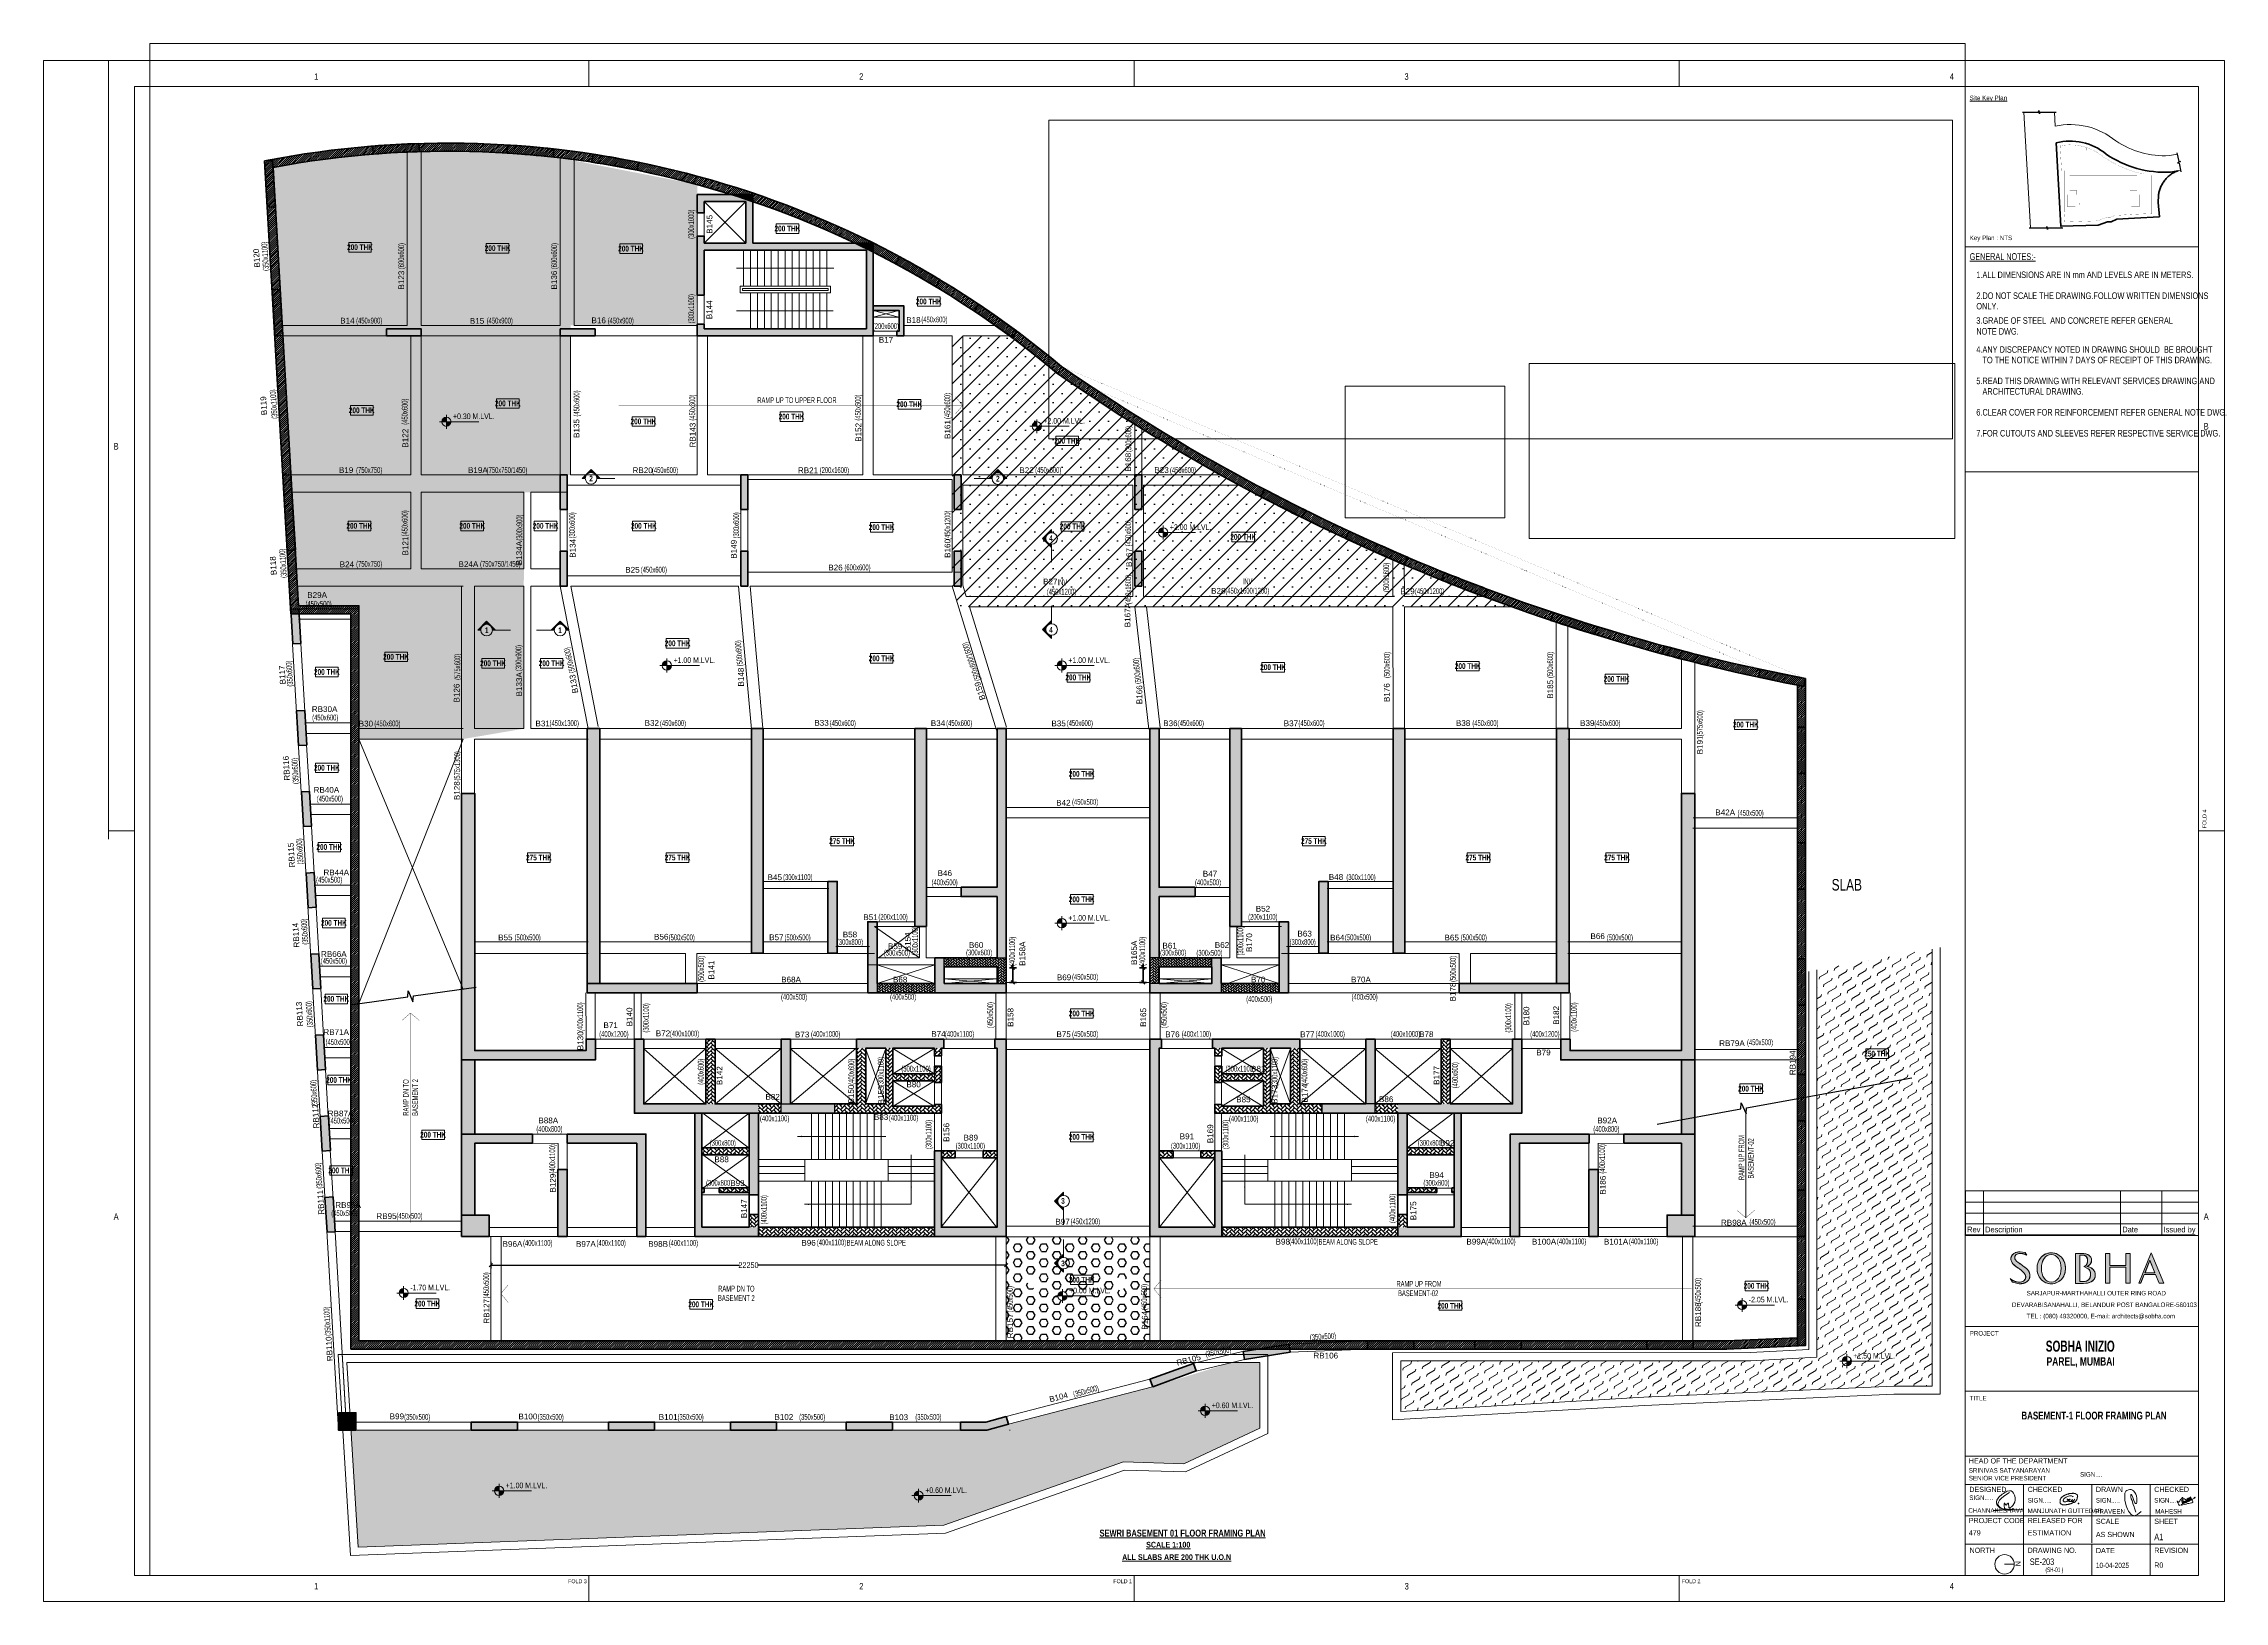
# Paper-space layout 'BASEMENT-01' of a CAD drawing. Header units: millimetres. Extents: x 1006 to 1846, y -91 to 509.
# The model-space entities are those that its viewports show. They can reach past a viewport. Long polylines and large blocks are cut down to what shows.
import ezdxf
from ezdxf.enums import TextEntityAlignment as Align

# ---------------------------------------------------------------- set-up
doc = ezdxf.new("R2010")
doc.units = ezdxf.units.MM
doc.header["$LTSCALE"] = 1000
doc.header["$MEASUREMENT"] = 0
doc.header["$PDMODE"] = 3
for name, pattern in [('HIDDEN', [0.375, 0.25, -0.125]), ('HIDDEN2', [0.1875, 0.125, -0.0625]), ('PHANTOM', [2.5, 1.25, -0.25, 0.25, -0.25, 0.25, -0.25]), ('Title Dash Lines', [12, 6, -6])]:
    doc.linetypes.add(name, pattern=pattern)
for name, color, linetype in [('-S-WING 3 FOOTING NO', 6, 'Continuous'), ('Beam Nos', 7, 'Continuous'), ('changes', 7, 'Continuous'), ('dim', 8, 'Continuous'), ('HATCH', 8, 'Continuous'), ('S-CUTOUT', 1, 'Continuous')]:
    doc.layers.add(name, color=color, linetype=linetype)
for name, color, linetype, lineweight in [('0-RefEdit0', 7, 'Continuous', 20), ('A-ANNO-DIMS', 8, 'Continuous', 15), ('A-ANNO-NOTE', 131, 'Continuous', 9), ('A-ANNO-SYMB-MISC', 6, 'Continuous', 25), ('A-BASEMENT LINE', 170, 'Continuous', 13), ('A-DETL-MISC', 35, 'Continuous', 15), ('A-DETL-THIN', 151, 'Continuous', 9), ('A-FLOR-IDEN', 11, 'Continuous', 9), ('A-HIDD-ABVE', 8, 'HIDDEN', 20), ('A-HIDD-BELW', 8, 'HIDDEN2', 20), ('A-SITE-BNDY', 10, 'PHANTOM', 70), ('G-____-____-DIMS', 7, 'Continuous', 9), ('G-ANNO-SCHD', 231, 'Continuous', 9), ('G-ANNO-SYMB', 1, 'Continuous', 9), ('G-ANNO-TEXT', 231, 'Continuous', 9), ('G-ANNO-TTLB', 6, 'Continuous', 9), ('G-ANNO-TTLB-THIN', 151, 'Continuous', 9), ('S-BEAM', 7, 'Continuous', 18), ('S-BEAM-IDEN', 2, 'Continuous', 9), ('S-COL HATCH', 9, 'Continuous', 0), ('S-COLS', 5, 'Continuous', 35), ('S-COLUMN NAMING', 30, 'Continuous', 20), ('S-SIGNS', 90, 'Continuous', 18), ('SOBHA ELEMENT NAMING', 7, 'Continuous', 9)]:
    doc.layers.add(name, color=color, linetype=linetype, lineweight=lineweight)
doc.layers.add('A-DETL-____-OTLN', color=94, linetype='Continuous', lineweight=9, true_color=0x00a600)
doc.styles.add('Arial Narrow', font='ARIALN.TTF', dxfattribs={"height": 400})
doc.styles.add('Arial Narrow_1', font='ARIALN.TTF', dxfattribs={"height": 175})
doc.styles.add('Arial Narrow_2', font='ARIALN.TTF', dxfattribs={"height": 2.5})
doc.styles.add('Arial Narrow_3', font='ARIALN.TTF', dxfattribs={"height": 2})
doc.styles.add('Arial Narrow_4', font='ARIALN.TTF', dxfattribs={"height": 2})
doc.styles.add('Arial Narrow_B_2', font='ARIALNB.TTF', dxfattribs={"width": 0.8, "height": 4})
doc.styles.add('Dim.s & Anno.(Misc.)', font='ARIALN.TTF')
doc.styles.add('SC-BBS1', font='SansSerif')
doc.styles.add('SOBHA', font='swisscl.ttf')
doc.styles.add('Swis721 LtCn BT', font='swisscl.ttf', dxfattribs={"width": 0.9, "height": 233.355162})
doc.styles.add('Swis721 LtCn BT_1', font='swisscl.ttf', dxfattribs={"height": 240})
doc.styles.add('Swis721 LtCn BT_2', font='swisscl.ttf', dxfattribs={"height": 244.992296})
doc.styles.add('Swis721 LtCn BT_3', font='swisscl.ttf', dxfattribs={"height": 125})
doc.styles.add('Swis721 LtCn BT_4', font='swisscl.ttf', dxfattribs={"width": 0.8, "height": 125})
doc.styles.add('Swis721 LtCn BT_6', font='swisscl.ttf', dxfattribs={"height": 2.449923})
doc.styles.add('Swis721 LtCn BT_B', font='', dxfattribs={"width": 0.9, "height": 246.918336})
doc.styles.add('Swis721 LtCn BT_B_1', font='', dxfattribs={"height": 3})
doc.styles.get('Swis721 LtCn BT_B').set_extended_font_data('Swis721 LtCn BT', bold=True)
doc.styles.get('Swis721 LtCn BT_B_1').set_extended_font_data('Swis721 LtCn BT', bold=True)
doc.dimstyles.new('A-GFC-100', dxfattribs={"dimscale": 100, "dimtxt": 1.75, "dimasz": 1.5, "dimexe": 1.5, "dimexo": 0, "dimgap": 1, "dimtad": 1, "dimdsep": 46, "dimtxsty": 'Dim.s & Anno.(Misc.)', "dimblk": 'ARCHTICK', "dimcen": 0, "dimdle": 1.5, "dimclrd": 256, "dimclre": 8, "dimclrt": 6, "dimazin": 2, "dimtfac": 1, "dimtix": 1, "dimtmove": 2, "dimatfit": 3, "dimfxl": 1, "dimtolj": 1, "dimlwd": -1, "dimlwe": 9, "dimarcsym": 0})
doc.dimstyles.new('S-100', dxfattribs={"dimscale": 100, "dimtxt": 2.5, "dimasz": 1.5, "dimexe": 1.5, "dimexo": 1.5, "dimgap": 0.1, "dimtad": 0, "dimdec": 0, "dimrnd": 0.0005, "dimzin": 0, "dimdsep": 46, "dimtxsty": 'SOBHA', "dimblk": 'OBLIQUE', "dimcen": 0.09, "dimclrd": 8, "dimclre": 8, "dimclrt": 6, "dimadec": 0, "dimazin": 0, "dimtfac": 1, "dimtdec": 0, "dimtofl": 0, "dimtmove": 0, "dimatfit": 3, "dimfxl": 1.5, "dimfxlon": 1, "dimtolj": 1, "dimtzin": 0, "dimlwd": -1, "dimlwe": -1, "dimarcsym": 0})
pattern_1 = [(30, (439301.5, -205989.5), (-187.5, 324.7595264), [375, -375]), (75, (439626.26, -205802), (-187.5, 324.7595264), [93.75, -342.830086, 93.75, -530.330086])]
pattern_2 = [(45, (-31973973.83, 21015692.21), (0, 113.13708499), [240, -80]), (135, (-31973917.26, 21015748.78), (9e-15, 113.13708499), [240, -80])]
pattern_3 = [(45, (-31802317.5, 20729084.55), (0, 169.7056275), [360, -120]), (135, (-31802232.65, 20729169.4), (1e-14, 169.7056275), [360, -120])]
pattern_4 = [(45, (-31802317.5, 20677155.55), (0, 169.7056275), [360, -120]), (135, (-31802232.65, 20677240.4), (1e-14, 169.7056275), [360, -120])]
pattern_5 = [(45, (-31802317.5, 20729084.55), (0, 113.13708499), [240, -80]), (135, (-31802260.93, 20729141.12), (9e-15, 113.13708499), [240, -80])]

# ---------------------------------------------------------------- blocks, each defined once
blk = doc.blocks.new('MAHESH SIGN')
at = {"layer": 'SOBHA ELEMENT NAMING', "color": 3}
blk.add_open_spline([(-1672305, 1301168), (-1672305, 1301184), (-1672305, 1301215), (-1672305, 1301263), (-1672305, 1301294), (-1672307, 1301351), (-1672277, 1301228), (-1672228, 1301294), (-1672172, 1301348), (-1672187, 1301256), (-1672162, 1301149), (-1672209, 1301217), (-1672162, 1301264), (-1672124, 1301289), (-1672100, 1301356), (-1672144, 1301344), (-1672166, 1301312), (-1672107, 1301297), (-1672072, 1301273), (-1672058, 1301237), (-1672045, 1301197), (-1672079, 1301162), (-1672127, 1301163), (-1672141, 1301198), (-1672144, 1301221), (-1672126, 1301254), (-1672125, 1301212), (-1672119, 1301199), (-1672104, 1301166), (-1672094, 1301239), (-1672085, 1301181), (-1672056, 1301190), (-1672062, 1301215), (-1672070, 1301258), (-1672050, 1301226), (-1672064, 1301218), (-1672066, 1301204), (-1672071, 1301183), (-1672038, 1301170), (-1672019, 1301203), (-1672035, 1301237), (-1672079, 1301233), (-1672014, 1301223), (-1672022, 1301165), (-1672007, 1301215), (-1672030, 1301270), (-1672010, 1301234), (-1672003, 1301214), (-1672000, 1301197), (-1671998, 1301169), (-1672006, 1301211), (-1672010, 1301232), (-1671997, 1301246), (-1671987, 1301261), (-1671977, 1301238), (-1671981, 1301219), (-1671976, 1301205), (-1671975, 1301188), (-1671985, 1301203), (-1671983, 1301216), (-1671983, 1301232), (-1671978, 1301244), (-1671975, 1301251), (-1671970, 1301254), (-1671965, 1301251), (-1671960, 1301233), (-1671950, 1301210), (-1671942, 1301189), (-1671947, 1301169), (-1671959, 1301206), (-1671949, 1301221), (-1671951, 1301242), (-1671950, 1301251), (-1671949, 1301264), (-1671936, 1301242), (-1671934, 1301230), (-1671932, 1301216), (-1671933, 1301199), (-1671919, 1301193), (-1671922, 1301179), (-1671901, 1301196), (-1671911, 1301215), (-1671909, 1301234), (-1671907, 1301271), (-1671904, 1301210), (-1671892, 1301178), (-1671909, 1301129), (-1671899, 1301072), (-1672003, 1301110), (-1672077, 1301119), (-1672359, 1301185), (-1672084, 1301171), (-1671954, 1301165), (-1671882, 1301184), (-1671780, 1301168), (-1671794, 1301204), (-1671811, 1301195), (-1671824, 1301188)], degree=3, knots=[0, 0, 0, 0, 48.181473, 94.613284, 138.259686, 155.904179, 224.738681, 279.736688, 330.138654, 402.022515, 479.904069, 512.206872, 573.861185, 638.863537, 679.101846, 713.805527, 728.477406, 786.377978, 825.584619, 867.444774, 896.971798, 946.367113, 986.070655, 1019.613906, 1044.024664, 1064.3611, 1090.585977, 1115.586241, 1130.258119, 1164.423839, 1195.402532, 1205.041833, 1242.682438, 1263.496009, 1285.994984, 1296.910366, 1305.65545, 1326.024566, 1354.8231, 1376.521851, 1422.758958, 1434.051149, 1478.06236, 1508.244818, 1535.997912, 1583.121901, 1600.542131, 1628.645076, 1649.634806, 1662.007076, 1686.271489, 1718.652134, 1734.30206, 1746.397436, 1758.626649, 1788.895798, 1805.163194, 1813.173762, 1821.25242, 1839.530073, 1858.56975, 1865.936011, 1878.354031, 1881.0034, 1881.816645, 1894.360755, 1932.936714, 1959.07056, 1962.867593, 1985.03092, 2014.356147, 2030.360622, 2043.11179, 2045.324462, 2066.355014, 2076.853385, 2089.71325, 2108.335291, 2120.781721, 2126.672799, 2139.049659, 2165.9961, 2183.807343, 2207.541832, 2227.688907, 2300.89779, 2338.755754, 2382.215194, 2424.047682, 2581.125356, 2740.20899, 2928.080748, 3033.107047, 3166.26083, 3211.819498, 3223.83985, 3256.454987, 3256.454987, 3256.454987, 3256.454987], dxfattribs=at)
blk = doc.blocks.new('A$Ca6a54176')
at = {"layer": 'A-DETL-____-OTLN', "color": 7, "linetype": 'Continuous'}
for points, knots in [([(-10.4, 6), (-10.5, 6.1), (-10.9, 6.5), (-11.8, 6.4), (-12.7, 6.4), (-13.6, 6), (-14.4, 5.6), (-15.1, 5.1), (-15.3, 4.5), (-15.5, 4.2), (-15.5, 3.9), (-15.3, 3.7), (-15.1, 3.5), (-14.8, 3.4), (-14.3, 3.5), (-13.9, 3.4), (-13.6, 3.7), (-13.3, 3.8), (-13, 4.1), (-13, 4.3), (-13, 4.5), (-13.2, 4.7), (-13.7, 4.9), (-13.3, 4.7), (-13.1, 4.7), (-12.9, 4.6), (-12.6, 4.6), (-12.3, 4.6), (-12.1, 4.7), (-11.7, 4.8), (-12.4, 4.4), (-12.4, 4.2), (-12.6, 3.9), (-12.7, 3.8), (-12.6, 3.6), (-12.3, 3.5), (-12, 3.5), (-11.7, 3.5), (-11.5, 3.6), (-11.3, 3.8), (-11.2, 4), (-11, 4.2), (-10.8, 4.4), (-10.5, 4.9), (-10.9, 4.3), (-11.2, 4.2), (-11.2, 4), (-11.4, 3.8), (-11.3, 3.6), (-11.2, 3.5), (-11, 3.5), (-10.8, 3.5), (-10.7, 3.6), (-10.5, 3.7), (-10.3, 3.7), (-10.2, 3.9), (-10, 4.1), (-9.8, 4.4), (-9.7, 4.5), (-9.4, 4.9), (-9.6, 4.7), (-9.6, 4.5), (-9.9, 4.3), (-10, 4.2), (-10.1, 4), (-10.2, 3.9), (-10.2, 3.7), (-10.3, 3.6), (-10.3, 3.5), (-10.4, 3.4), (-10.4, 3.3), (-10.3, 3.1), (-10.3, 3), (-10.1, 3), (-9.9, 3), (-9.8, 3.1), (-9.6, 3.2), (-9.4, 3.3), (-9.2, 3.5), (-9.1, 3.7), (-8.9, 3.9), (-8.8, 4.1), (-8.6, 4.3), (-8.5, 4.6), (-8.4, 4.8), (-8.3, 5.1), (-8.3, 5.4), (-8.2, 5.7), (-8, 6), (-8.1, 6.2), (-8.2, 6.4), (-8.2, 6.6), (-8.2, 6.9), (-8.5, 7.1), (-8.7, 7.3), (-9.1, 7.5), (-9.4, 7.7), (-9.6, 7.6), (-9.9, 7.7), (-10.1, 7.8), (-10.4, 7.7), (-10.7, 7.8), (-11, 7.7), (-11.3, 7.6), (-11.6, 7.8), (-11.8, 7.6), (-12.2, 7.6), (-12.5, 7.6), (-12.7, 7.3), (-13.1, 7.5), (-13.2, 7.3), (-13.5, 7.3), (-13.6, 7.2), (-13.9, 7.1), (-14.1, 6.9), (-14.4, 7), (-14.6, 6.8), (-14.8, 6.7), (-15, 6.6), (-15.2, 6.5), (-15.4, 6.3), (-15.6, 6.2), (-15.8, 6), (-16.2, 5.9), (-16.2, 5.5), (-16.7, 5.4), (-16.7, 5), (-16.9, 4.8), (-17, 4.5), (-17, 4.1), (-17, 3.8), (-17, 3.6), (-17.2, 3.3), (-16.8, 3.1), (-17.1, 2.7), (-16.8, 2.6), (-16.7, 2.3), (-16.4, 2.2), (-16.1, 2.1), (-15.8, 1.9), (-15.5, 1.9), (-15.3, 1.8), (-15, 1.9), (-14.8, 1.9), (-14.5, 1.9), (-14.1, 1.9), (-13.8, 2), (-13.4, 1.9), (-13, 2.1), (-12.6, 2.2), (-12.2, 2.3), (-11.8, 2.3), (-11.4, 2.5), (-11, 2.7), (-10.8, 2.8), (-10.6, 3), (-10.6, 2.9), (-10.5, 2.8), (-10.7, 2.8), (-10.7, 2.9), (-10.6, 2.9), (-10.5, 2.9), (-10.6, 2.9), (-10.6, 2.9)], [0, 0, 0, 0, 0.595176, 1.513654, 2.515251, 3.380629, 4.416817, 5.17749, 5.76398, 6.176027, 6.420162, 6.694908, 6.965884, 7.327446, 7.644493, 8.313464, 8.528829, 8.880373, 9.329952, 9.497914, 9.598839, 9.855178, 10.268658, 10.413839, 10.823798, 10.965602, 11.223245, 11.545481, 11.828078, 11.985934, 12.450008, 12.919347, 13.072283, 13.23817, 13.339119, 13.632791, 14.038161, 14.287628, 14.525186, 14.756259, 15.015383, 15.287454, 15.616726, 15.886513, 16.501092, 16.601317, 16.772114, 17.127127, 17.260944, 17.402283, 17.528684, 17.697933, 17.883435, 18.056648, 18.272367, 18.484806, 18.715269, 19.02227, 19.369647, 19.663828, 19.78345, 20.147263, 20.310655, 20.478604, 20.666282, 20.842227, 21.077119, 21.206677, 21.314825, 21.400223, 21.537528, 21.622147, 21.759524, 21.912561, 22.096255, 22.31162, 22.523122, 22.734597, 23.01831, 23.257556, 23.451017, 23.745198, 24.003252, 24.296499, 24.581902, 24.829344, 25.086625, 25.507771, 25.820767, 26.016078, 26.190519, 26.498498, 26.690925, 26.984342, 27.351214, 27.773922, 28.104445, 28.35201, 28.563586, 28.790253, 29.109474, 29.39309, 29.719344, 29.928271, 30.316805, 30.577305, 30.867147, 31.268529, 31.510098, 31.872395, 32.088065, 32.279066, 32.497307, 32.739184, 32.976737, 33.300431, 33.46341, 33.717218, 34.000971, 34.242536, 34.452394, 34.657266, 35.084272, 35.325837, 35.607355, 36.082409, 36.347056, 36.569922, 36.965624, 37.327774, 37.632777, 37.916273, 38.08707, 38.464953, 38.760633, 38.966003, 39.226299, 39.662044, 39.851663, 40.242576, 40.505495, 40.802979, 40.970051, 41.231099, 41.614997, 41.925638, 42.216698, 42.680496, 43.10645, 43.463997, 43.772591, 44.448473, 44.738782, 45.188685, 45.456974, 45.656784, 45.683065, 45.757434, 45.858574, 45.933844, 45.982325, 46.053862, 46.07049, 46.07049, 46.07049, 46.07049]), ([(-7.7, 2.5), (-7.8, 2.6), (-7.8, 2.6), (-7.7, 2.7), (-7.6, 2.7), (-7.5, 2.7), (-7.5, 2.6), (-7.6, 2.5), (-7.5, 2.4), (-7.6, 2.3), (-7.6, 2.4), (-7.7, 2.5), (-7.7, 2.5), (-7.7, 2.4), (-7.8, 2.5), (-7.9, 2.5), (-8, 2.6), (-7.7, 2.5), (-7.8, 2.7), (-7.6, 2.7), (-7.5, 2.7), (-7.5, 2.6), (-7.6, 2.6), (-7.5, 2.5), (-7.5, 2.5), (-7.5, 2.4), (-7.6, 2.4), (-7.6, 2.4), (-7.7, 2.4), (-7.7, 2.4)], [0, 0, 0, 0, 0.106921, 0.192296, 0.30882, 0.360139, 0.44947, 0.550888, 0.649284, 0.676363, 0.755339, 0.80317, 0.836663, 0.88048, 0.947, 1.016693, 1.097832, 1.260104, 1.355411, 1.565715, 1.626111, 1.702696, 1.735199, 1.791906, 1.841283, 1.887718, 1.967073, 1.994154, 2.081807, 2.081807, 2.081807, 2.081807])]:
    blk.add_open_spline(points, degree=3, knots=knots, dxfattribs=at)
blk = doc.blocks.new('A$C778C201C')
at = {"layer": 'S-COLUMN NAMING', "color": 3}
blk.add_lwpolyline([(5.13, 1.32), (3.99, 0.37), (2.88, 0), (1.95, 0.45), (1.45, 1.03), (1.08, 1.49), (0.75, 2.08), (0.56, 2.65), (0.37, 3.19), (0.17, 4.08), (0, 4.85), (0, 5.71), (0, 6.46), (0, 7.14), (0.19, 7.55), (0.29, 7.79), (0.58, 7.99), (1.07, 8.21), (1.51, 8.28), (1.95, 8.28), (2.4, 8.15), (2.75, 7.88), (3.17, 7.34), (3.45, 6.81), (3.63, 6.29), (3.74, 5.5), (3.74, 4.78), (3.74, 4.34), (3.65, 3.92), (3.37, 3.91), (3.12, 4.14), (2.84, 4.86), (2.58, 5.5), (2.42, 6.08), (2.21, 6.56), (1.97, 6.78), (1.82, 6.78), (1.82, 6.49), (1.9, 6.03), (1.99, 5.41), (2.24, 4.82), (2.43, 4.3), (2.62, 3.54), (2.86, 2.87), (3.04, 2.37), (3.26, 1.76), (3.46, 1.19)], dxfattribs=at)
blk = doc.blocks.new('Signature')
at = {"color": 3}
for points in [[(51500, 9985), (48881, 8492), (51631, 8090), (51843, 8407)], [(51007, 8427), (51000, 9001), (50997, 8998), (51195, 8725), (51186, 8745), (51407, 8998), (51413, 8940), (51455, 8397), (51465, 8436), (52211, 8962), (51960, 10081), (51413, 10315), (50175, 9377), (50208, 8779), (50619, 8418), (51082, 8344), (51607, 8315), (51776, 8356), (49749, 8168), (49809, 8297), (52734, 8297), (52718, 8314)]]:
    blk.add_open_spline(points, degree=3, dxfattribs=at)
blk = doc.blocks.new('*U38')
blk.add_lwpolyline([(-28.4, 0), (-1.2, 0), (-0.6, 2.5), (0.6, -2.5), (1.2, 0), (24.6, 0)])
blk = doc.blocks.new('*U51')
blk.add_lwpolyline([(-26.4, 0), (-1.2, 0), (-0.6, 2.5), (0.6, -2.5), (1.2, 0), (26.9, 0)])
blk = doc.blocks.new('*U50')
blk.add_lwpolyline([(-15.5, 0), (-1.2, 0), (-0.6, 2.5), (0.6, -2.5), (1.2, 0), (15.5, 0)])
blk = doc.blocks.new('A$C9b630481')
at = {"layer": 'G-ANNO-TTLB'}
h = blk.add_hatch(color=256, dxfattribs=at)
h.paths.add_polyline_path([(810, 126.61), (813.79, 126.61), (811.9, 131.28)])
h.paths.add_polyline_path([(812.4, 134.35), (817.25, 122.55), (815.48, 122.55), (814.06, 125.93), (809.73, 125.93), (808.35, 122.55), (807.56, 122.55)])
h.paths.add_polyline_path([(794.75, 122.55), (794.75, 134.08), (796.44, 134.08), (796.44, 129.35), (802.64, 129.35), (802.64, 134.08), (804.33, 134.08), (804.33, 122.55), (802.64, 122.55), (802.64, 128.71), (796.44, 128.71), (796.44, 122.55)])
edge = h.paths.add_edge_path()
edge.add_line((784.83, 133.44), (784.83, 129.62))
edge.add_line((784.83, 129.62), (784.83, 123.23))
edge.add_line((784.83, 123.23), (786.18, 123.23))
edge.add_spline(control_points=[(786.18, 123.23), (786.43, 123.23), (786.9, 123.26), (787.49, 123.41), (787.99, 123.64), (788.79, 124.27), (789.06, 125.1), (789.04, 125.89)], knot_values=[0, 0, 0, 0, 0.125, 0.25, 0.375, 0.5, 1, 1, 1, 1], degree=3, periodic=0)
edge.add_spline(control_points=[(789.04, 125.89), (789.04, 126.18), (789.01, 126.51), (788.92, 126.88), (788.85, 127.12), (788.72, 127.44), (788.49, 127.81), (788.26, 128.04), (788.14, 128.15)], knot_values=[0, 0, 0, 0, 0.3, 0.375, 0.45, 0.6, 0.8, 1, 1, 1, 1], degree=3, periodic=0)
edge.add_line((788.14, 128.15), (786.41, 129.05))
edge.add_spline(control_points=[(786.41, 129.05), (786.49, 129.07), (786.66, 129.11), (786.87, 129.21), (787.05, 129.33), (787.21, 129.47), (787.35, 129.62), (787.47, 129.79), (787.56, 129.96), (787.64, 130.14), (787.7, 130.33), (787.75, 130.51), (787.8, 130.74), (787.83, 131.01), (787.84, 131.33), (787.84, 131.46), (787.84, 131.49)], knot_values=[0, 0, 0, 0, 0.055556, 0.111111, 0.166667, 0.222222, 0.277778, 0.333333, 0.388889, 0.444444, 0.5, 0.555556, 0.611111, 0.722222, 0.833333, 1, 1, 1, 1], degree=3, periodic=0)
edge.add_spline(control_points=[(787.84, 131.49), (787.84, 131.69), (787.81, 131.96), (787.73, 132.29), (787.64, 132.54), (787.49, 132.79), (787.27, 133.02), (786.99, 133.2), (786.65, 133.34), (786.23, 133.42), (785.91, 133.44), (785.73, 133.44)], knot_values=[0, 0, 0, 0, 0.166667, 0.25, 0.333333, 0.444444, 0.555556, 0.666667, 0.777778, 0.888889, 1, 1, 1, 1], degree=3, periodic=0)
edge.add_line((785.73, 133.44), (784.83, 133.44))
edge = h.paths.add_edge_path()
edge.add_line((783.14, 122.51), (783.14, 134.04))
edge.add_line((783.14, 134.04), (785.58, 134.04))
edge.add_spline(control_points=[(785.58, 134.04), (786.78, 134.05), (788.03, 133.75), (788.91, 132.93), (789.19, 132.5), (789.37, 132), (789.41, 131.62), (789.41, 131.42)], knot_values=[0, 0, 0, 0, 0.555556, 0.666667, 0.777778, 0.888889, 1, 1, 1, 1], degree=3, periodic=0)
edge.add_spline(control_points=[(789.41, 131.42), (789.41, 131.16), (789.37, 130.86), (789.26, 130.54), (789.18, 130.34), (789.02, 130.08), (788.77, 129.77), (788.44, 129.49), (788.05, 129.26), (787.76, 129.14), (787.61, 129.09)], knot_values=[0, 0, 0, 0, 0.214286, 0.267857, 0.321429, 0.428571, 0.571429, 0.714286, 0.857143, 1, 1, 1, 1], degree=3, periodic=0)
edge.add_spline(control_points=[(787.61, 129.09), (788.44, 128.94), (789.38, 128.53), (790.19, 127.7), (790.56, 127.12), (790.79, 126.46), (790.84, 125.96), (790.84, 125.71)], knot_values=[0, 0, 0, 0, 0.428571, 0.571429, 0.714286, 0.857143, 1, 1, 1, 1], degree=3, periodic=0)
edge.add_spline(control_points=[(790.84, 125.71), (790.84, 125.4), (790.78, 124.97), (790.61, 124.54), (790.5, 124.3), (790.16, 123.75), (789.04, 122.83), (787.41, 122.51), (786.33, 122.51)], knot_values=[0, 0, 0, 0, 0.138889, 0.208333, 0.243056, 0.277778, 0.555556, 1, 1, 1, 1], degree=3, periodic=0)
edge.add_line((786.33, 122.51), (783.14, 122.51))
edge = h.paths.add_edge_path()
edge.add_spline(control_points=[(773.86, 133.67), (772.73, 133.66), (770.84, 132.56), (770.07, 129.9), (770.07, 128.34)], knot_values=[0, 0, 0, 0, 0.5, 1, 1, 1, 1], degree=3, periodic=0)
edge.add_spline(control_points=[(770.07, 128.34), (770.07, 126.75), (770.82, 124.09), (772.71, 123.01), (773.86, 123)], knot_values=[0, 0, 0, 0, 0.5, 1, 1, 1, 1], degree=3, periodic=0)
edge.add_spline(control_points=[(773.86, 123), (774.99, 123.01), (776.89, 124.09), (777.65, 126.75), (777.66, 128.34)], knot_values=[0, 0, 0, 0, 0.5, 1, 1, 1, 1], degree=3, periodic=0)
edge.add_spline(control_points=[(777.66, 128.34), (777.65, 129.9), (776.91, 132.56), (775.01, 133.66), (773.86, 133.67)], knot_values=[0, 0, 0, 0, 0.5, 1, 1, 1, 1], degree=3, periodic=0)
edge = h.paths.add_edge_path()
edge.add_spline(control_points=[(768.38, 128.34), (768.38, 129.07), (768.51, 129.93), (768.86, 130.87), (769.13, 131.46), (769.83, 132.59), (771.01, 133.62), (772.57, 134.2), (773.42, 134.3), (773.86, 134.31)], knot_values=[0, 0, 0, 0, 0.214286, 0.267857, 0.321429, 0.428571, 0.714286, 0.857143, 1, 1, 1, 1], degree=3, periodic=0)
edge.add_spline(control_points=[(773.86, 134.31), (774.53, 134.3), (775.78, 134.08), (777.56, 133.01), (778.7, 131.47), (779.25, 129.76), (779.34, 128.83), (779.35, 128.34)], knot_values=[0, 0, 0, 0, 0.214286, 0.428571, 0.714286, 0.857143, 1, 1, 1, 1], degree=3, periodic=0)
edge.add_spline(control_points=[(779.35, 128.34), (779.34, 127.58), (779.21, 126.71), (778.87, 125.77), (778.6, 125.18), (777.9, 124.05), (776.71, 123.04), (775.15, 122.46), (774.31, 122.37), (773.86, 122.36)], knot_values=[0, 0, 0, 0, 0.214286, 0.267857, 0.321429, 0.428571, 0.714286, 0.857143, 1, 1, 1, 1], degree=3, periodic=0)
edge.add_spline(control_points=[(773.86, 122.36), (773.2, 122.37), (771.95, 122.58), (770.17, 123.62), (769.03, 125.15), (768.47, 126.87), (768.38, 127.83), (768.38, 128.34)], knot_values=[0, 0, 0, 0, 0.214286, 0.428571, 0.714286, 0.857143, 1, 1, 1, 1], degree=3, periodic=0)
edge = h.paths.add_edge_path()
edge.add_spline(control_points=[(761.58, 128.07), (761.29, 128.28), (760.74, 128.68), (760.14, 129.13), (759.72, 129.47), (759.44, 129.73), (759.18, 129.98), (758.95, 130.24), (758.76, 130.5), (758.54, 130.86), (758.36, 131.33), (758.31, 131.76), (758.31, 131.98)], knot_values=[0, 0, 0, 0, 0.142857, 0.285714, 0.357143, 0.428571, 0.5, 0.571429, 0.642857, 0.714286, 0.857143, 1, 1, 1, 1], degree=3, periodic=0)
edge.add_spline(control_points=[(758.31, 131.98), (758.31, 132.25), (758.36, 132.56), (758.47, 132.89), (758.56, 133.1), (758.68, 133.31), (758.83, 133.51), (759.02, 133.73), (759.3, 133.96), (759.68, 134.2), (760.52, 134.57), (761.31, 134.68), (761.92, 134.68)], knot_values=[0, 0, 0, 0, 0.136364, 0.170455, 0.204545, 0.272727, 0.318182, 0.363636, 0.454545, 0.545455, 0.636364, 1, 1, 1, 1], degree=3, periodic=0)
edge.add_line((761.92, 134.68), (763.8, 134.42))
edge.add_line((763.8, 134.42), (764.43, 133.33))
edge.add_spline(control_points=[(764.43, 133.33), (764.37, 133.37), (764.21, 133.48), (763.89, 133.63), (763.68, 133.73), (763.51, 133.79), (763.33, 133.86), (763.13, 133.92), (762.92, 133.97), (762.7, 134.02), (762.47, 134.05), (762.15, 134.08), (761.59, 134.09), (760.91, 133.96), (760.28, 133.64), (759.94, 133.23), (759.8, 132.84), (759.78, 132.62), (759.78, 132.5)], knot_values=[0, 0, 0, 0, 0.132353, 0.198529, 0.231618, 0.264706, 0.297794, 0.330882, 0.363971, 0.397059, 0.430147, 0.463235, 0.529412, 0.647059, 0.764706, 0.882353, 0.941176, 1, 1, 1, 1], degree=3, periodic=0)
edge.add_spline(control_points=[(759.78, 132.5), (759.78, 132.37), (759.8, 132.18), (759.88, 131.94), (759.95, 131.77), (760.05, 131.6), (760.16, 131.45), (760.29, 131.29), (760.43, 131.15), (760.58, 131.01), (760.74, 130.87), (760.9, 130.74), (761.08, 130.61), (761.26, 130.48), (761.49, 130.31), (761.8, 130.11), (762.03, 129.95), (762.14, 129.88)], knot_values=[0, 0, 0, 0, 0.111111, 0.166667, 0.222222, 0.277778, 0.333333, 0.388889, 0.444444, 0.5, 0.555556, 0.611111, 0.666667, 0.722222, 0.777778, 0.888889, 1, 1, 1, 1], degree=3, periodic=0)
edge.add_spline(control_points=[(762.14, 129.88), (762.51, 129.63), (763.01, 129.27), (763.54, 128.87), (763.82, 128.65), (764.08, 128.43), (764.33, 128.21), (764.55, 127.99), (764.71, 127.82), (764.85, 127.65), (764.99, 127.48), (765.11, 127.31), (765.22, 127.13), (765.31, 126.95), (765.43, 126.7), (765.58, 126.25), (765.63, 125.82), (765.64, 125.52)], knot_values=[0, 0, 0, 0, 0.166667, 0.25, 0.291667, 0.333333, 0.416667, 0.458333, 0.5, 0.541667, 0.583333, 0.625, 0.666667, 0.708333, 0.75, 0.833333, 1, 1, 1, 1], degree=3, periodic=0)
edge.add_spline(control_points=[(765.64, 125.52), (765.63, 125.24), (765.6, 124.91), (765.5, 124.57), (765.43, 124.35), (765.3, 124.07), (765.13, 123.8), (764.93, 123.56), (764.73, 123.36), (764.46, 123.15), (764.14, 122.95), (763.76, 122.77), (763.38, 122.63), (762.98, 122.52), (762.59, 122.45), (762.2, 122.4), (761.84, 122.37), (761.61, 122.36), (761.5, 122.36)], knot_values=[0, 0, 0, 0, 0.107143, 0.133929, 0.160714, 0.214286, 0.28125, 0.321429, 0.375, 0.428571, 0.5, 0.571429, 0.642857, 0.714286, 0.785714, 0.857143, 0.928571, 1, 1, 1, 1], degree=3, periodic=0)
edge.add_line((761.5, 122.36), (758.87, 122.96))
edge.add_line((758.87, 122.96), (758.05, 124.35))
edge.add_spline(control_points=[(758.05, 124.35), (758.09, 124.31), (758.18, 124.24), (758.36, 124.1), (758.53, 123.99), (758.71, 123.86), (758.92, 123.73), (759.16, 123.6), (759.4, 123.49), (759.64, 123.38), (759.87, 123.29), (760.12, 123.21), (760.37, 123.14), (760.64, 123.08), (761.01, 123.02), (761.3, 123), (761.5, 123)], knot_values=[0, 0, 0, 0, 0.138889, 0.208333, 0.277778, 0.347222, 0.416667, 0.486111, 0.555556, 0.611111, 0.666667, 0.722222, 0.777778, 0.833333, 0.888889, 1, 1, 1, 1], degree=3, periodic=0)
edge.add_spline(control_points=[(761.5, 123), (761.85, 123), (762.79, 123.11), (763.55, 123.6), (763.89, 124.23), (763.98, 124.53), (764.02, 124.79), (764.02, 124.99), (764.01, 125.21), (763.97, 125.42), (763.91, 125.63), (763.82, 125.83), (763.72, 126.03), (763.6, 126.23), (763.46, 126.41), (763.31, 126.6), (763.15, 126.77), (762.98, 126.94), (762.81, 127.11), (762.63, 127.27), (762.45, 127.42), (762.21, 127.61), (761.91, 127.84), (761.69, 128), (761.58, 128.07)], knot_values=[0, 0, 0, 0, 0.111111, 0.333333, 0.388889, 0.444444, 0.472222, 0.5, 0.527778, 0.555556, 0.583333, 0.611111, 0.638889, 0.666667, 0.694444, 0.722222, 0.75, 0.777778, 0.805556, 0.833333, 0.861111, 0.888889, 0.944444, 1, 1, 1, 1], degree=3, periodic=0)
at = {"elevation": 0}
for points in [[(763.31, 573.81), (765.91, 529.19)], [(775.05, 573.81), (775.36, 568.42)], [(823.74, 551.39), (822.81, 551.21)], [(777.61, 529.85), (777.65, 529.19)]]:
    blk.add_lwpolyline(points, dxfattribs=at)
blk.add_lwpolyline([(822.43, 557.6), (820.2, 557.17), (819.27, 557.05, -0.163794), (798.78, 562.75, 0.226717), (775.36, 568.42)], format="xyb", dxfattribs=at)
at = {"layer": 'A-ANNO-NOTE'}
blk.add_line((755.87, 14.27), (759.62, 14.27), dxfattribs=at)
blk.add_circle((755.87, 14.27), 3.75, dxfattribs=at)
at = {"layer": 'A-BASEMENT LINE', "color": 0, "lineweight": 70, "ltscale": 0.15, "const_width": 0.0488, "elevation": 0}
blk.add_lwpolyline([(779.09, 551.29), (779.09, 535.68), (778.73, 535.68), (778.99, 531.44), (791.53, 531.92), (795.31, 533.25), (796.59, 533.21), (798.33, 534.02), (798.75, 534.02), (805.87, 534.45), (812.61, 534.75), (812.61, 549.43), (809.75, 549.43), (809.75, 549.93, -0.104418), (794.07, 556.5, 0.226686), (777.27, 560.83), (777.83, 551.29)], format="xyb", close=True, dxfattribs=at)
at = {"layer": 'A-BASEMENT LINE', "color": 0, "linetype": 'HIDDEN', "lineweight": 70, "ltscale": 0.15, "const_width": 0.0488, "elevation": 0}
blk.add_lwpolyline([(786.39, 560.12), (787.57, 560.12), (787.57, 559.1), (790.1, 559.1), (790.1, 557.15), (786.39, 557.15), (786.39, 560.12)], dxfattribs=at)
blk.add_lwpolyline([(806.88, 549.28), (806.88, 543.74), (804.24, 543.74), (804.24, 542.03), (807.72, 542.03), (807.72, 538.54), (807.72, 538.54), (807.72, 537.33), (804.71, 537.33), (804.71, 538.16), (803.07, 538.16), (803.07, 538.78), (801.99, 538.78), (801.99, 538.16), (785.84, 538.16), (785.84, 538.78), (784.75, 538.78), (784.75, 538.16), (783.12, 538.16), (783.12, 537.33), (780.1, 537.33), (780.1, 538.54), (780.1, 538.54), (780.1, 542.03), (783.58, 542.03), (783.58, 543.74), (780.95, 543.74), (780.95, 549.28), (792.2, 549.28), (792.2, 549.28), (792.4, 549.28), (792.4, 549.28), (795.43, 549.28), (795.43, 549.28), (795.62, 549.28), (795.62, 549.28)], close=True, dxfattribs=at)
at = {"layer": 'A-DETL-THIN'}
for p, q in [((830.55, 158.14), (740.76, 158.14)), ((740.76, 145.43), (740.76, 158.14)), ((830.55, 153.87), (740.76, 153.87)), ((747.69, 145.43), (747.69, 158.14)), ((800.56, 145.43), (800.56, 158.14)), ((816.48, 145.43), (816.48, 158.14)), ((830.55, 149.61), (740.76, 149.61)), ((830.55, 145.43), (740.76, 145.43)), ((740.76, 141.17), (740.76, 145.43)), ((747.69, 141.17), (747.69, 145.43)), ((800.56, 141.17), (800.56, 145.43)), ((816.48, 141.17), (816.48, 145.43)), ((747.69, 141.17), (740.76, 141.17)), ((801.78, 141.17), (747.69, 141.17)), ((816.48, 141.17), (800.56, 141.17)), ((829.32, 141.17), (816.48, 141.17))]:
    blk.add_line(p, q, dxfattribs=at)
at = {"layer": 'A-SITE-BNDY', "ltscale": 25000, "elevation": 0}
blk.add_lwpolyline([(815.14, 541.64, -0.136765), (817.64, 547.54, -0.178488), (822.82, 551.16), (822.81, 551.21), (821.2, 550.9), (819.87, 550.73, -0.167415), (794.96, 557.67, 0.241531), (775.74, 561.99), (777.61, 529.85), (791.91, 530.28), (795.6, 531.6), (796.94, 531.59), (799.1, 532.6), (805.93, 533.01), (815.56, 533.44), (815.11, 538.98)], format="xyb", close=True, dxfattribs=at)
at = {"layer": 'G-ANNO-TTLB', "linetype": 'Title Dash Lines', "ltscale": 0.05}
blk.add_line((24.99, 593.71), (24.99, 0), dxfattribs=at)
at = {"layer": 'G-ANNO-TTLB'}
for p, q in [((210.15, 583.72), (210.15, 593.71)), ((420.3, 583.72), (420.3, 593.71)), ((630.45, 583.72), (630.45, 593.71)), ((34.98, 296.86), (24.99, 296.86)), ((840.6, 296.86), (830.6, 296.86)), ((740.64, 140.93), (830.6, 140.93)), ((763.8, 134.42), (761.92, 134.68)), ((763.8, 134.42), (761.92, 134.68)), ((764.43, 133.33), (763.8, 134.42)), ((764.43, 133.33), (763.8, 134.42)), ((785.58, 134.04), (783.14, 134.04)), ((783.14, 134.04), (783.14, 122.51)), ((783.14, 134.04), (783.14, 122.51)), ((785.58, 134.04), (783.14, 134.04)), ((784.83, 133.44), (785.73, 133.44)), ((784.83, 129.62), (784.83, 133.44)), ((784.83, 133.44), (785.73, 133.44)), ((784.83, 129.42), (784.83, 133.44)), ((784.83, 123.23), (784.83, 129.62)), ((784.83, 128.79), (784.83, 129.42)), ((784.83, 123.23), (784.83, 128.79)), ((786.41, 129.05), (788.14, 128.15)), ((786.41, 129.05), (788.14, 128.15)), ((796.44, 134.08), (794.75, 134.08)), ((794.75, 134.08), (794.75, 122.55)), ((794.75, 134.08), (794.75, 122.55)), ((796.44, 134.08), (794.75, 134.08)), ((796.44, 129.35), (796.44, 134.08)), ((796.44, 129.35), (796.44, 134.08)), ((802.64, 129.35), (796.44, 129.35)), ((802.64, 129.35), (796.44, 129.35)), ((796.44, 122.55), (796.44, 128.71)), ((796.44, 128.71), (802.64, 128.71)), ((796.44, 128.71), (802.64, 128.71)), ((796.44, 122.55), (796.44, 128.71)), ((804.33, 134.08), (802.64, 134.08)), ((802.64, 134.08), (802.64, 129.35)), ((804.33, 134.08), (802.64, 134.08)), ((802.64, 134.08), (802.64, 129.35)), ((802.64, 128.71), (802.64, 122.55)), ((802.64, 128.71), (802.64, 122.55)), ((804.33, 122.55), (804.33, 134.08)), ((804.33, 122.55), (804.33, 134.08)), ((812.4, 134.35), (807.56, 122.55)), ((807.56, 122.55), (812.4, 134.35)), ((811.84, 131.42), (809.89, 126.61)), ((809.89, 126.61), (813.79, 126.61)), ((810, 126.61), (811.9, 131.28)), ((813.79, 126.61), (810, 126.61)), ((813.79, 126.61), (811.84, 131.42)), ((811.9, 131.28), (813.79, 126.61)), ((817.25, 122.55), (812.4, 134.35)), ((812.4, 134.35), (817.25, 122.55)), ((758.05, 124.35), (758.87, 122.96)), ((758.05, 124.35), (758.87, 122.96)), ((758.87, 122.96), (761.5, 122.36)), ((758.87, 122.96), (761.5, 122.36)), ((783.14, 122.51), (786.33, 122.51)), ((783.14, 122.51), (786.33, 122.51)), ((786.18, 123.23), (784.83, 123.23)), ((786.18, 123.23), (784.83, 123.23)), ((794.75, 122.55), (796.44, 122.55)), ((794.75, 122.55), (796.44, 122.55)), ((802.64, 122.55), (804.33, 122.55)), ((802.64, 122.55), (804.33, 122.55)), ((807.56, 122.55), (808.35, 122.55)), ((808.23, 122.55), (807.56, 122.55)), ((809.62, 125.93), (808.23, 122.55)), ((808.35, 122.55), (809.73, 125.93)), ((814.06, 125.93), (809.62, 125.93)), ((809.73, 125.93), (814.06, 125.93)), ((814.06, 125.93), (815.48, 122.55)), ((815.48, 122.55), (814.06, 125.93)), ((815.48, 122.55), (817.25, 122.55)), ((817.25, 122.55), (815.48, 122.55)), ((210.15, 0), (210.15, 10)), ((420.3, 0), (420.3, 10)), ((630.45, 0), (630.45, 10))]:
    blk.add_line(p, q, dxfattribs=at)
for points, knots in [([(761.92, 134.68), (761.31, 134.68), (760.52, 134.57), (759.68, 134.2), (759.3, 133.96), (759.02, 133.73), (758.83, 133.51), (758.68, 133.31), (758.56, 133.1), (758.47, 132.89), (758.36, 132.56), (758.31, 132.25), (758.31, 131.98)], [0, 0, 0, 0, 0.363636, 0.454545, 0.545455, 0.636364, 0.681818, 0.727273, 0.795455, 0.829545, 0.863636, 1, 1, 1, 1]), ([(758.31, 131.98), (758.31, 131.76), (758.36, 131.33), (758.54, 130.86), (758.76, 130.5), (758.95, 130.24), (759.18, 129.98), (759.44, 129.73), (759.72, 129.47), (760.14, 129.13), (760.74, 128.68), (761.29, 128.28), (761.58, 128.07)], [0, 0, 0, 0, 0.142857, 0.285714, 0.357143, 0.428571, 0.5, 0.571429, 0.642857, 0.714286, 0.857143, 1, 1, 1, 1]), ([(759.78, 132.5), (759.78, 132.62), (759.8, 132.84), (759.94, 133.23), (760.28, 133.64), (760.91, 133.96), (761.59, 134.09), (762.15, 134.08), (762.47, 134.05), (762.7, 134.02), (762.92, 133.97), (763.13, 133.92), (763.33, 133.86), (763.51, 133.79), (763.68, 133.73), (763.89, 133.63), (764.21, 133.48), (764.37, 133.37), (764.43, 133.33)], [0, 0, 0, 0, 0.058824, 0.117647, 0.235294, 0.352941, 0.470588, 0.536765, 0.569853, 0.602941, 0.636029, 0.669118, 0.702206, 0.735294, 0.768382, 0.801471, 0.867647, 1, 1, 1, 1]), ([(759.78, 132.5), (759.78, 133.48), (760.68, 134.08), (761.95, 134.08), (763.23, 134.08), (764.21, 133.48), (764.43, 133.33)], [0.2857143, 0.2857143, 0.2857143, 0.2857143, 0.3571429, 0.3571429, 0.3571429, 0.4285714, 0.4285714, 0.4285714, 0.4285714]), ([(762.14, 129.88), (762.03, 129.95), (761.8, 130.11), (761.49, 130.31), (761.26, 130.48), (761.08, 130.61), (760.9, 130.74), (760.74, 130.87), (760.58, 131.01), (760.43, 131.15), (760.29, 131.29), (760.16, 131.45), (760.05, 131.6), (759.95, 131.77), (759.88, 131.94), (759.8, 132.18), (759.78, 132.37), (759.78, 132.5)], [0, 0, 0, 0, 0.111111, 0.222222, 0.277778, 0.333333, 0.388889, 0.444444, 0.5, 0.555556, 0.611111, 0.666667, 0.722222, 0.777778, 0.833333, 0.888889, 1, 1, 1, 1]), ([(761.58, 128.07), (761.69, 128), (761.91, 127.84), (762.21, 127.61), (762.45, 127.42), (762.63, 127.27), (762.81, 127.11), (762.98, 126.94), (763.15, 126.77), (763.31, 126.6), (763.46, 126.41), (763.6, 126.23), (763.72, 126.03), (763.82, 125.83), (763.91, 125.63), (763.97, 125.42), (764.01, 125.21), (764.02, 124.99), (764.02, 124.79), (763.98, 124.53), (763.89, 124.23), (763.55, 123.6), (762.79, 123.11), (761.85, 123), (761.5, 123)], [0, 0, 0, 0, 0.055556, 0.111111, 0.138889, 0.166667, 0.194444, 0.222222, 0.25, 0.277778, 0.305556, 0.333333, 0.361111, 0.388889, 0.416667, 0.444444, 0.472222, 0.5, 0.527778, 0.555556, 0.611111, 0.666667, 0.888889, 1, 1, 1, 1]), ([(761.58, 128.07), (762.52, 127.4), (764.02, 126.31), (764.02, 124.99), (764.02, 123.75), (763.04, 123), (761.5, 123)], [0.7142857, 0.7142857, 0.7142857, 0.7142857, 0.7857143, 0.7857143, 0.7857143, 0.8571429, 0.8571429, 0.8571429, 0.8571429]), ([(765.64, 125.52), (765.63, 125.82), (765.58, 126.25), (765.43, 126.7), (765.31, 126.95), (765.22, 127.13), (765.11, 127.31), (764.99, 127.48), (764.85, 127.65), (764.71, 127.82), (764.55, 127.99), (764.33, 128.21), (764.08, 128.43), (763.82, 128.65), (763.54, 128.87), (763.01, 129.27), (762.51, 129.63), (762.14, 129.88)], [0, 0, 0, 0, 0.166667, 0.25, 0.291667, 0.333333, 0.375, 0.416667, 0.458333, 0.5, 0.541667, 0.583333, 0.666667, 0.708333, 0.75, 0.833333, 1, 1, 1, 1]), ([(773.86, 134.31), (773.42, 134.3), (772.57, 134.2), (771.01, 133.62), (769.83, 132.59), (769.13, 131.46), (768.86, 130.87), (768.51, 129.93), (768.38, 129.07), (768.38, 128.34)], [0, 0, 0, 0, 0.142857, 0.285714, 0.571429, 0.678571, 0.732143, 0.785714, 1, 1, 1, 1]), ([(768.38, 128.34), (768.38, 127.83), (768.47, 126.87), (769.03, 125.15), (770.17, 123.62), (771.95, 122.58), (773.2, 122.37), (773.86, 122.36)], [0, 0, 0, 0, 0.142857, 0.285714, 0.571429, 0.785714, 1, 1, 1, 1]), ([(779.35, 128.34), (779.34, 128.83), (779.25, 129.76), (778.7, 131.47), (777.56, 133.01), (775.78, 134.08), (774.53, 134.3), (773.86, 134.31)], [0, 0, 0, 0, 0.142857, 0.285714, 0.571429, 0.785714, 1, 1, 1, 1]), ([(773.86, 122.36), (774.31, 122.37), (775.15, 122.46), (776.71, 123.04), (777.9, 124.05), (778.6, 125.18), (778.87, 125.77), (779.21, 126.71), (779.34, 127.58), (779.35, 128.34)], [0, 0, 0, 0, 0.142857, 0.285714, 0.571429, 0.678571, 0.732143, 0.785714, 1, 1, 1, 1]), ([(789.41, 131.42), (789.41, 131.62), (789.37, 132), (789.19, 132.5), (788.91, 132.93), (788.03, 133.75), (786.78, 134.05), (785.58, 134.04)], [0, 0, 0, 0, 0.111111, 0.222222, 0.333333, 0.444444, 1, 1, 1, 1]), ([(785.73, 133.44), (785.91, 133.44), (786.23, 133.42), (786.65, 133.34), (786.99, 133.2), (787.27, 133.02), (787.49, 132.79), (787.64, 132.54), (787.73, 132.29), (787.81, 131.96), (787.84, 131.69), (787.84, 131.49)], [0, 0, 0, 0, 0.111111, 0.222222, 0.333333, 0.444444, 0.555556, 0.666667, 0.75, 0.833333, 1, 1, 1, 1]), ([(787.84, 131.49), (787.84, 131.46), (787.84, 131.33), (787.83, 131.01), (787.8, 130.74), (787.75, 130.51), (787.7, 130.33), (787.64, 130.14), (787.56, 129.96), (787.47, 129.79), (787.35, 129.62), (787.21, 129.47), (787.05, 129.33), (786.87, 129.21), (786.66, 129.11), (786.49, 129.07), (786.41, 129.05)], [0, 0, 0, 0, 0.166667, 0.277778, 0.388889, 0.444444, 0.5, 0.555556, 0.611111, 0.666667, 0.722222, 0.777778, 0.833333, 0.888889, 0.944444, 1, 1, 1, 1]), ([(787.61, 129.09), (787.76, 129.14), (788.05, 129.26), (788.44, 129.49), (788.77, 129.77), (789.02, 130.08), (789.18, 130.34), (789.26, 130.54), (789.37, 130.86), (789.41, 131.16), (789.41, 131.42)], [0, 0, 0, 0, 0.142857, 0.285714, 0.428571, 0.571429, 0.678571, 0.732143, 0.785714, 1, 1, 1, 1]), ([(790.84, 125.71), (790.84, 125.96), (790.79, 126.46), (790.56, 127.12), (790.19, 127.7), (789.38, 128.53), (788.44, 128.94), (787.61, 129.09)], [0, 0, 0, 0, 0.142857, 0.285714, 0.428571, 0.571429, 1, 1, 1, 1]), ([(788.14, 128.15), (788.26, 128.04), (788.49, 127.81), (788.72, 127.44), (788.85, 127.12), (788.92, 126.88), (789.01, 126.51), (789.04, 126.18), (789.04, 125.89)], [0, 0, 0, 0, 0.2, 0.4, 0.55, 0.625, 0.7, 1, 1, 1, 1]), ([(761.5, 123), (761.3, 123), (761.01, 123.02), (760.64, 123.08), (760.37, 123.14), (760.12, 123.21), (759.87, 123.29), (759.64, 123.38), (759.4, 123.49), (759.16, 123.6), (758.92, 123.73), (758.71, 123.86), (758.53, 123.99), (758.36, 124.1), (758.18, 124.24), (758.09, 124.31), (758.05, 124.35)], [0, 0, 0, 0, 0.111111, 0.166667, 0.222222, 0.277778, 0.333333, 0.388889, 0.444444, 0.513889, 0.583333, 0.652778, 0.722222, 0.791667, 0.861111, 1, 1, 1, 1]), ([(761.5, 122.36), (761.61, 122.36), (761.84, 122.37), (762.2, 122.4), (762.59, 122.45), (762.98, 122.52), (763.38, 122.63), (763.76, 122.77), (764.14, 122.95), (764.46, 123.15), (764.73, 123.36), (764.93, 123.56), (765.13, 123.8), (765.3, 124.07), (765.43, 124.35), (765.5, 124.57), (765.6, 124.91), (765.63, 125.24), (765.64, 125.52)], [0, 0, 0, 0, 0.071429, 0.142857, 0.214286, 0.285714, 0.357143, 0.428571, 0.5, 0.571429, 0.625, 0.678571, 0.71875, 0.785714, 0.839286, 0.866071, 0.892857, 1, 1, 1, 1]), ([(789.04, 125.89), (789.06, 125.1), (788.79, 124.27), (787.99, 123.64), (787.49, 123.41), (786.9, 123.26), (786.43, 123.23), (786.18, 123.23)], [0, 0, 0, 0, 0.5, 0.625, 0.75, 0.875, 1, 1, 1, 1]), ([(786.33, 122.51), (787.41, 122.51), (789.04, 122.83), (790.16, 123.75), (790.5, 124.3), (790.61, 124.54), (790.78, 124.97), (790.84, 125.4), (790.84, 125.71)], [0, 0, 0, 0, 0.444444, 0.722222, 0.756944, 0.791667, 0.861111, 1, 1, 1, 1])]:
    blk.add_open_spline(points, degree=3, knots=knots, dxfattribs=at)
for points in [[(761.92, 134.68), (760.26, 134.68), (758.31, 133.97), (758.31, 131.98)], [(758.31, 131.98), (758.31, 130.4), (759.55, 129.54), (761.58, 128.07)], [(762.14, 129.88), (761.13, 130.59), (759.78, 131.3), (759.78, 132.5)], [(765.64, 125.52), (765.64, 127.36), (764.32, 128.37), (762.14, 129.88)], [(768.38, 128.34), (768.38, 131.75), (770.78, 134.31), (773.86, 134.31)], [(773.86, 122.36), (770.78, 122.36), (768.38, 124.8), (768.38, 128.34)], [(770.07, 128.34), (770.07, 129.9), (770.84, 132.56), (772.73, 133.66), (773.86, 133.67)], [(773.86, 133.67), (771.61, 133.67), (770.07, 131.45), (770.07, 128.34)], [(773.86, 123), (772.71, 123.01), (770.82, 124.09), (770.07, 126.75), (770.07, 128.34)], [(770.07, 128.34), (770.07, 125.18), (771.57, 123), (773.86, 123)], [(773.86, 134.31), (776.94, 134.31), (779.35, 131.75), (779.35, 128.34)], [(773.86, 133.67), (775.01, 133.66), (776.91, 132.56), (777.65, 129.9), (777.66, 128.34)], [(777.66, 128.34), (777.66, 131.45), (776.15, 133.67), (773.86, 133.67)], [(777.66, 128.34), (777.65, 126.75), (776.89, 124.09), (774.99, 123.01), (773.86, 123)], [(779.35, 128.34), (779.35, 124.84), (776.94, 122.36), (773.86, 122.36)], [(773.86, 123), (776.12, 123), (777.66, 125.18), (777.66, 128.34)], [(789.41, 131.42), (789.41, 133.26), (787.72, 134.04), (785.58, 134.04)], [(785.73, 133.44), (787.31, 133.44), (787.84, 132.65), (787.84, 131.49)], [(787.84, 131.49), (787.84, 131.3), (787.95, 129.39), (786.41, 129.05)], [(787.61, 129.09), (788.66, 129.46), (789.41, 130.21), (789.41, 131.42)], [(790.84, 125.71), (790.84, 127.51), (789.53, 128.75), (787.61, 129.09)], [(788.14, 128.15), (788.78, 127.62), (789.04, 126.83), (789.04, 125.89)], [(761.5, 123), (759.7, 123), (758.35, 124.09), (758.05, 124.35)], [(761.5, 122.36), (763.01, 122.36), (765.64, 122.89), (765.64, 125.52)], [(789.04, 125.89), (789.08, 124.32), (788.17, 123.23), (786.18, 123.23)], [(786.33, 122.51), (788.74, 122.51), (790.84, 123.49), (790.84, 125.71)]]:
    blk.add_open_spline(points, degree=3, dxfattribs=at)
at = {"layer": 'G-ANNO-TTLB-THIN'}
for p, q in [((840.6, 593.71), (0, 593.71)), ((0, 593.71), (0, 0)), ((840.6, 593.71), (0, 593.71)), ((0, 593.71), (0, 0)), ((840.6, 0), (840.6, 593.71)), ((840.6, 593.71), (840.6, 0)), ((34.98, 583.72), (830.6, 583.72)), ((34.98, 10), (34.98, 583.72)), ((740.64, 10), (740.64, 583.72)), ((830.6, 583.72), (830.6, 10)), ((740.64, 521.97), (830.6, 521.97)), ((740.64, 435.16), (830.6, 435.16)), ((830.6, 140.93), (740.64, 140.93)), ((740.64, 105.95), (830.6, 105.95)), ((740.64, 80.96), (830.6, 80.96)), ((740.64, 55.97), (830.6, 55.97)), ((740.64, 44.98), (830.6, 44.98)), ((763.13, 44.98), (763.13, 10)), ((789.44, 44.98), (789.44, 22.52)), ((811.93, 44.98), (811.93, 21.99)), ((740.64, 32.98), (830.6, 32.98)), ((740.64, 21.99), (830.6, 21.99)), ((789.44, 21.99), (789.44, 10)), ((811.93, 21.99), (811.93, 10)), ((830.6, 10), (34.98, 10)), ((0, 0), (840.6, 0)), ((0, 0), (840.6, 0))]:
    blk.add_line(p, q, dxfattribs=at)
at = {"layer": '-S-WING 3 FOOTING NO', "ltscale": 800, "xscale": 0.7534098860339437, "yscale": 0.7534098860339437, "zscale": 0.7534098860339437}
blk.add_blockref('A$Ca6a54176', (790.11, 35.79), dxfattribs=at)
at = {"layer": 'A-ANNO-SYMB-MISC', "xscale": 0.244140625, "yscale": 0.244140625, "zscale": 0.244140625}
for name, p in [('*U51', (769.18, 573.81)), ('*U38', (772.26, 529.19))]:
    blk.add_blockref(name, p, dxfattribs=at)
at = {"layer": 'A-ANNO-SYMB-MISC', "xscale": 0.244140625, "yscale": 0.244140625, "zscale": 0.244140625, "rotation": 281.8404395172873}
blk.add_blockref('*U50', (823.08, 554.49), dxfattribs=at)
at = {"layer": 'S-SIGNS'}
for name, p, xscale, yscale, zscale in [('Signature', (556.53, 2.88), 0.00390625, 0.00390625, 0.00390625), ('A$C778C201C', (802.28, 32.98), 1.214999999999998, 1.214999999999998, 1.214999999999998)]:
    blk.add_blockref(name, p, dxfattribs=dict(at, xscale=xscale, yscale=yscale, zscale=zscale))
at = {"layer": 'S-SIGNS', "xscale": 0.0132570783355172, "yscale": 0.0132570783355172, "zscale": 0.0132570783355172, "rotation": 25.99171381651786}
blk.add_blockref('MAHESH SIGN', (28310.33, -5752.43), dxfattribs=at)
at = {"layer": 'G-ANNO-SCHD', "attachment_point": 1, "line_spacing_factor": 0.974696, "style": 'Arial Narrow_3'}
for s, insert, char_height, width in [('Rev', (741.42, 144.37), 2.199, 5.3739), ('Description', (748.35, 144.37), 2.1989, 15.0954), ('Date', (801.22, 144.37), 2.199, 8.1013), ('Issued by', (817.14, 144.37), 2.199, 12.9081)]:
    blk.add_mtext(s, dxfattribs=dict(at, insert=insert, char_height=char_height, width=width))
at = {"layer": 'G-ANNO-TEXT', "color": 7, "insert": (742.41, 519.46), "char_height": 2.6017, "width": 79.8604, "attachment_point": 1, "line_spacing_factor": 0.971848, "style": 'Swis721 LtCn BT_6'}
blk.add_mtext('{\\LGENERAL NOTES:-}', dxfattribs=at)
at = {"layer": 'G-ANNO-TEXT', "color": 7, "attachment_point": 1, "style": 'Swis721 LtCn BT_3'}
for s, insert, char_height, width in [('2.DO NOT SCALE THE DRAWING.FOLLOW WRITTEN DIMENSIONS ', (744.98, 504.34), 2.4988, 97.9192), ('1.ALL DIMENSIONS ARE IN mm AND LEVELS ARE IN METERS.', (744.98, 512.4), 2.4988, 92.1498), ('ONLY.', (744.98, 500.3), 2.499, 9.0547), ('3.GRADE OF STEEL  AND CONCRETE REFER GENERAL NOTE DWG.', (744.98, 494.76), 2.4988, 68.9922), ('4.ANY DISCREPANCY NOTED IN DRAWING SHOULD  BE BROUGHT ', (744.98, 483.6), 2.4988, 98.5602), ('   TO THE NOTICE WITHIN 7 DAYS OF RECEIPT OF THIS DRAWING.', (744.98, 479.56), 2.4988, 98.3198), ('5.READ THIS DRAWING WITH RELEVANT SERVICES DRAWING AND ', (744.98, 471.5), 2.4988, 100.5635), ('   ARCHITECTURAL DRAWING.', (744.98, 467.46), 2.4988, 43.9915), ('6.CLEAR COVER FOR REINFORCEMENT REFER GENERAL NOTE DWG.', (744.98, 459.4), 2.4988, 102.3263), ('7.FOR CUTOUTS AND SLEEVES REFER RESPECTIVE SERVICE DWG.', (744.98, 451.33), 2.4988, 99.9224)]:
    blk.add_mtext(s, dxfattribs=dict(at, insert=insert, char_height=char_height, width=width))
at = {"layer": 'G-ANNO-TTLB', "style": 'Swis721 LtCn BT_B_1'}
blk.add_text('PAREL, MUMBAI', height=3.1821, dxfattribs=at).set_placement((772.04, 90.88))
at = {"layer": 'G-ANNO-TTLB', "attachment_point": 1}
for s, insert, char_height, width, style in [('1', (104.31, 588.79), 2.5, 1.9231, 'Arial Narrow'), ('2', (314.35, 588.79), 2.5, 1.9231, 'Arial Narrow'), ('3', (524.56, 588.79), 2.5, 1.9231, 'Arial Narrow'), ('4', (734.76, 588.79), 2.5, 1.9231, 'Arial Narrow'), ('\\LSite Key Plan', (742.41, 580.17), 1.7492, 14.5036, 'Arial Narrow_1'), ('Key Plan : NTS', (742.41, 526.25), 1.7492, 16.5068, 'Arial Narrow_1'), ('B', (832.63, 454), 2.5, 2.3238, 'Arial Narrow'), ('B', (27, 446.3), 2.5, 2.3238, 'Arial Narrow'), ('A', (27, 149.49), 2.5, 2.3238, 'Arial Narrow'), ('A', (832.63, 149.49), 2.5, 2.3238, 'Arial Narrow'), ('SARJAPUR-MARTHAHALLI OUTER RING ROAD', (764.37, 119.63), 1.7492, 54.3283, 'Arial Narrow_1'), ('DEVARABISANAHALLI, BELANDUR POST BANGALORE-560103', (758.7, 115.15), 1.7492, 72.0371, 'Arial Narrow_1'), ('TEL : (080) 49320000, E-mail: architects@sobha.com', (764.37, 110.8), 1.7492, 57.7739, 'Arial Narrow_1'), ('PROJECT', (742.41, 104.16), 1.749, 7.5322, 'Arial Narrow_1'), ('SOBHA INIZIO', (771.75, 100.46), 4.2428, 94.8157, 'Arial Narrow_B_2'), ('TITLE', (742.41, 79.17), 1.749, 4.6476, 'Arial Narrow_1'), (' SRINIVAS SATYANARAYAN', (741.38, 51.34), 1.7492, 37.1454, 'Arial Narrow_2'), ('HEAD OF THE DEPARTMENT', (742.08, 55.14), 1.999, 37.1454, 'Arial Narrow_2'), ('SENIOR VICE PRESIDENT', (742.08, 48.36), 1.7492, 37.1454, 'Arial Narrow_2'), ('DESIGNED ', (742.27, 44.15), 1.999, 9.5752, 'Arial Narrow_2'), ('CHECKED ', (764.76, 44.15), 1.999, 9.5752, 'Arial Narrow_2'), ('SIGN....', (784.97, 49.8), 1.749, 16.7235, 'Arial Narrow_2'), ('DRAWN', (791.07, 44.15), 1.999, 7.5585, 'Arial Narrow_2'), ('CHECKED', (813.56, 44.15), 1.999, 9.5752, 'Arial Narrow_2'), ('CHANNAKESHAVA ', (741.89, 35.9), 1.7492, 31.0748, 'Arial Narrow_2'), ('SIGN.....', (742.27, 40.81), 1.749, 5.0482, 'Arial Narrow_2'), ('SIGN.....', (764.76, 39.81), 1.749, 5.0482, 'Arial Narrow_2'), ('MANJUNATH GUTTEDAR', (764.76, 35.78), 1.7492, 25.2114, 'Arial Narrow_2'), ('PRAVEEN', (790.83, 35.56), 1.749, 23.802, 'Arial Narrow_2'), ('SIGN.....', (791.07, 39.81), 1.749, 5.0482, 'Arial Narrow_2'), ('SIGN.....', (813.56, 39.81), 1.749, 5.0482, 'Arial Narrow_2'), ('MAHESH ', (813.92, 35.56), 1.749, 23.802, 'Arial Narrow_2'), ('479 ', (742.08, 27.41), 1.999, 20.9876, 'Arial Narrow_2'), ('PROJECT CODE', (742.08, 32.15), 1.999, 20.9876, 'Arial Narrow_2'), ('RELEASED FOR', (764.76, 32.15), 1.999, 19.3304, 'Arial Narrow_2'), ('ESTIMATION', (764.76, 27.41), 1.999, 19.3304, 'Arial Narrow_2'), ('AS SHOWN', (791.07, 26.77), 1.999, 16.9596, 'Arial Narrow_2'), ('SCALE', (791.07, 31.86), 1.999, 9.5752, 'Arial Narrow_2'), ('A1', (813.56, 26.08), 2.499, 4.2469, 'Arial Narrow'), ('SHEET', (813.56, 31.86), 1.999, 4.4873, 'Arial Narrow_2'), ('NORTH', (742.37, 20.67), 1.999, 5.9296, 'Arial Narrow_1'), ('DRAWING NO.', (764.76, 20.67), 1.999, 18.2697, 'Arial Narrow_1'), ('DATE', (791.07, 20.58), 1.999, 4.4072, 'Arial Narrow_2'), ('REVISION', (813.56, 20.67), 1.999, 4.327, 'Arial Narrow_1'), ('FOLD 3', (202.17, 8.5), 1.499, 7.372, 'Arial Narrow_4'), ('FOLD 1', (412.32, 8.5), 1.499, 7.372, 'Arial Narrow_4'), ('FOLD 2', (631.45, 8.5), 1.499, 7.372, 'Arial Narrow_4'), ('{\\fSwis721 LtCn BT|b0|i0|c0|p34;10-04-2025}', (791.07, 14.88), 1.999, 4.4072, 'Arial Narrow_2'), ('R0', (813.56, 14.98), 1.999, 4.327, 'Arial Narrow_1'), ('1', (104.27, 7.08), 2.5, 1.9231, 'Arial Narrow'), ('2', (314.4, 7.08), 2.5, 1.9231, 'Arial Narrow'), ('3', (524.62, 7.08), 2.5, 1.9231, 'Arial Narrow'), ('4', (734.75, 7.08), 2.5, 1.9231, 'Arial Narrow')]:
    blk.add_mtext(s, dxfattribs=dict(at, insert=insert, char_height=char_height, width=width, style=style))
at = {"layer": 'G-ANNO-TTLB', "attachment_point": 1, "rotation": 90}
for s, insert, char_height, width, style in [('FOLD 4', (832.16, 297.86), 1.499, 7.372, 'Arial Narrow_4'), ('N', (760.06, 13.51), 2, 2.484, 'Arial Narrow')]:
    blk.add_mtext(s, dxfattribs=dict(at, insert=insert, char_height=char_height, width=width, style=style))
blk = doc.blocks.new('_ARCHTICK')
at = {"color": 0, "linetype": 'ByBlock', "const_width": 0.15}
blk.add_lwpolyline([(-0.5, -0.5), (0.5, 0.5)], dxfattribs=at)
blk = doc.blocks.new('Spot Elevations - M_Spot Elevation - Target Filled-23738-FIRST FLOOR  FRAMING PLAN _NTA_')
at = {"layer": 'G-____-____-DIMS'}
h = blk.add_hatch(color=256, dxfattribs=at)
edge = h.paths.add_edge_path(flags=0)
edge.add_line((0, 0), (-2, 0))
edge.add_arc((0, 0), 2, 90, 180, ccw=False)
edge.add_line((0, 2), (0, 0))
h = blk.add_hatch(color=256, dxfattribs=at)
edge = h.paths.add_edge_path(flags=0)
edge.add_line((0, 0), (2, 0))
edge.add_arc((0, 0), 2, 270, 360, ccw=False)
edge.add_line((0, -2), (0, 0))
for p, q in [((-3, 0), (14, 0)), ((0, -3), (0, 3))]:
    blk.add_line(p, q, dxfattribs=at)
blk.add_circle((0, 0), 2, dxfattribs=at)
blk = doc.blocks.new('Detail View - M_Section Head - Structural Type 1-785420-STILT FLOOR FRAMING PLAN')
at = {"layer": 'G-ANNO-SYMB'}
h = blk.add_hatch(color=9, dxfattribs=at)
edge = h.paths.add_edge_path(flags=0)
edge.add_line((-8.5, 0), (-9.86, 0))
edge.add_line((-9.86, 0), (-5.99, 3.87))
edge.add_line((-5.99, 3.87), (-2.12, 0))
edge.add_line((-2.12, 0), (-3.5, 0))
edge.add_arc((-6, 0), 2.5, 360, 540)
for p, q in [((-5.99, 3.87), (-9.86, 0)), ((-5.99, 3.87), (-2.12, 0)), ((-8.5, 0), (-9.86, 0)), ((-3.5, 0), (-2.12, 0))]:
    blk.add_line(p, q, dxfattribs=at)
at = {"layer": 'G-ANNO-SYMB', "color": 5}
for p, q in [((-5.99, 3.87), (-9.86, 0)), ((-2.12, 0), (-5.99, 3.87)), ((-9.86, 0), (-8.5, 0)), ((-3.5, 0), (4.24, 0)), ((-3.5, 0), (-2.12, 0))]:
    blk.add_line(p, q, dxfattribs=at)
at = {"layer": 'G-ANNO-SYMB'}
blk.add_arc((-6, 0), 2.5, 360, 180, dxfattribs=at)
at = {"layer": 'G-ANNO-SYMB', "color": 5}
for start, end in [(360, 180), (180, 360)]:
    blk.add_arc((-6, 0), 2.5, start, end, dxfattribs=at)
blk = doc.blocks.new('A$C89844c14')
at = {"layer": 'S-COL HATCH', "transparency": 33554687}
h = blk.add_hatch(dxfattribs=at)
h.set_pattern_fill('ANSI31', color=256, scale=500)
h.set_pattern_definition([(45, (-31243118.95, 21573255.045), (-44.19417382, 44.19417382), [])])
edge = h.paths.add_edge_path()
edge.add_line((-12641, -10574), (46763, -10574))
edge.add_line((46763, -10574), (50159, -10424))
edge.add_line((50159, -10424), (50159, 18363))
edge.add_arc((65987, 101152), 84288, 235.33184, 259.17631, ccw=False)
edge.add_arc((-8443, 269), 41200, 49.9962, 101.0852)
edge.add_line((-16364, 40700), (-15224, 21151))
edge.add_line((-15224, 21151), (-12641, 21151))
edge.add_line((-12641, 21151), (-12641, -10574))
edge = h.paths.add_edge_path(flags=16)
edge.add_line((-12291, -10224), (46756, -10224))
edge.add_line((46756, -10224), (49809, -10089))
edge.add_line((49809, -10089), (49809, 18075))
edge.add_arc((65987, 101152), 84638, 235.32076, 258.98032, ccw=False)
edge.add_arc((-8443, 269), 40850, 49.9733, 100.6568)
edge.add_line((-15997, 40415), (-14893, 21501))
edge.add_line((-14893, 21501), (-12291, 21501))
edge.add_line((-12291, 21501), (-12291, -10224))
h = blk.add_hatch(color=256, dxfattribs=at)
h.dxf.hatch_style = 1
h.paths.add_polyline_path([(-9677, 41100), (-9696, 41450, 0.01185), (-11693, 41340), (-11674, 40991, -0.011949)])
h = blk.add_hatch(color=256, dxfattribs=at)
h.dxf.hatch_style = 1
h.paths.add_polyline_path([(-3883, 40864), (-3883, 41216, 0.011892), (-5883, 41384), (-5883, 41033, -0.011992)])
h = blk.add_hatch(color=256, dxfattribs=at)
h.dxf.hatch_style = 1
h.paths.add_polyline_path([(-278, 40295), (-209, 40638, 0.011811), (-2178, 40990), (-2248, 40647, -0.01191)])
h = blk.add_hatch(color=256, dxfattribs=at)
h.dxf.hatch_style = 1
h.paths.add_polyline_path([(-16015, 40721), (-16364, 40700), (-16248, 38704), (-15898, 38724)])
h = blk.add_hatch(color=256, dxfattribs=at)
h.dxf.hatch_style = 1
h.paths.add_polyline_path([(9117, 37152), (4718, 37152), (4718, 38941, 0.006139), (3765, 39252), (2318, 39252), (2318, 38452), (2618, 38452), (2618, 38952), (4418, 38952), (4418, 37152), (2618, 37152), (2618, 37452), (2318, 37452), (2318, 34902), (2618, 34902), (2618, 36852), (9618, 36852), (9618, 33452), (2618, 33452), (2618, 33652), (2318, 33652), (2318, 33152), (9918, 33152), (9918, 36760, 0.005461)])
h = blk.add_hatch(color=256, dxfattribs=at)
h.dxf.hatch_style = 1
h.paths.add_polyline_path([(4718, 39252), (3765, 39252, -0.006139), (4718, 38941)])
h = blk.add_hatch(color=256, dxfattribs=at)
h.dxf.hatch_style = 1
h.paths.add_polyline_path([(9916, 37152), (9117, 37152, -0.005461), (9918, 36760)])
h = blk.add_hatch(color=256, dxfattribs=at)
h.dxf.hatch_style = 1
h.paths.add_polyline_path([(11049, 36567), (10883, 36259, -0.01191), (12622, 35269), (12788, 35578, 0.011811)])
h = blk.add_hatch(color=256, dxfattribs=at)
h.dxf.hatch_style = 1
h.paths.add_polyline_path([(-15690, 35158), (-16040, 35137), (-15923, 33141), (-15574, 33161)])
h = blk.add_hatch(color=256, dxfattribs=at)
h.dxf.hatch_style = 1
h.paths.add_polyline_path([(11228, 34451), (9918, 34451), (9918, 34251), (11028, 34251), (11028, 33351), (10928, 33351), (10928, 33152), (11228, 33151), (11228, 33351)])
h = blk.add_hatch(color=256, dxfattribs=at)
h.dxf.hatch_style = 1
h.paths.add_polyline_path([(14465, 34513), (14271, 34223, -0.01191), (15906, 33070), (16101, 33361, 0.011811)])
h = blk.add_hatch(color=256, dxfattribs=at)
h.dxf.hatch_style = 1
h.paths.add_polyline_path([(-11098, 33452), (-11098, 33152), (-9598, 33152), (-9598, 33452)])
h = blk.add_hatch(color=256, dxfattribs=at)
h.dxf.hatch_style = 1
h.paths.add_polyline_path([(-3596, 33452), (-3596, 33152), (-2096, 33152), (-2096, 33452)])
h = blk.add_hatch(color=256, dxfattribs=at)
h.dxf.hatch_style = 1
h.paths.add_polyline_path([(-15224, 27151), (-15573, 27131), (-15384, 23886), (-15034, 23907)])
h = blk.add_hatch(color=256, dxfattribs=at)
h.dxf.hatch_style = 1
h.paths.add_polyline_path([(-3596, 25652), (-3296, 25652), (-3296, 27152), (-3596, 27152)])
h = blk.add_hatch(color=256, dxfattribs=at)
h.dxf.hatch_style = 1
h.paths.add_polyline_path([(-3596, 25652), (-3296, 25652), (-3296, 27152), (-3596, 27152)])
h = blk.add_hatch(color=256, dxfattribs=at)
h.dxf.hatch_style = 1
h.paths.add_polyline_path([(4204, 25652), (4504, 25652), (4504, 27152), (4204, 27152)])
h = blk.add_hatch(color=256, dxfattribs=at)
h.dxf.hatch_style = 1
h.paths.add_polyline_path([(4204, 25652), (4504, 25652), (4504, 27152), (4204, 27152)])
h = blk.add_hatch(color=256, dxfattribs=at)
h.dxf.hatch_style = 1
h.paths.add_polyline_path([(13404, 25652), (13704, 25652), (13704, 27152), (13404, 27152)])
h = blk.add_hatch(color=256, dxfattribs=at)
h.dxf.hatch_style = 1
h.paths.add_polyline_path([(13404, 25652), (13704, 25652), (13704, 27152), (13404, 27152)])
h = blk.add_hatch(color=256, dxfattribs=at)
h.dxf.hatch_style = 1
h.paths.add_polyline_path([(21204, 25652), (21504, 25652), (21504, 27152), (21204, 27152)])
h = blk.add_hatch(color=256, dxfattribs=at)
h.dxf.hatch_style = 1
h.paths.add_polyline_path([(21204, 25652), (21504, 25652), (21504, 27152), (21204, 27152)])
h = blk.add_hatch(color=256, dxfattribs=at)
h.dxf.hatch_style = 1
h.paths.add_polyline_path([(28424, 25307), (28606, 25608, -0.00603), (26819, 26518), (26638, 26218, 0.006005)])
h = blk.add_hatch(color=256, dxfattribs=at)
h.dxf.hatch_style = 1
h.paths.add_polyline_path([(30448, 24723), (30300, 24406, 0.004309), (32840, 23275), (32989, 23592, -0.004327)])
h = blk.add_hatch(color=256, dxfattribs=at)
h.dxf.hatch_style = 1
h.paths.add_polyline_path([(-3596, 22352), (-3296, 22352), (-3296, 23852), (-3596, 23852)])
h = blk.add_hatch(color=256, dxfattribs=at)
h.dxf.hatch_style = 1
h.paths.add_polyline_path([(-3596, 22352), (-3296, 22352), (-3296, 23852), (-3596, 23852)])
h = blk.add_hatch(color=256, dxfattribs=at)
h.dxf.hatch_style = 1
h.paths.add_polyline_path([(4204, 22352), (4504, 22352), (4504, 23852), (4204, 23852)])
h = blk.add_hatch(color=256, dxfattribs=at)
h.dxf.hatch_style = 1
h.paths.add_polyline_path([(4204, 22352), (4504, 22352), (4504, 23852), (4204, 23852)])
h = blk.add_hatch(color=256, dxfattribs=at)
h.dxf.hatch_style = 1
h.paths.add_polyline_path([(13404, 22352), (13704, 22352), (13704, 23852), (13404, 23852)])
h = blk.add_hatch(color=256, dxfattribs=at)
h.dxf.hatch_style = 1
h.paths.add_polyline_path([(13404, 22352), (13704, 22352), (13704, 23852), (13404, 23852)])
h = blk.add_hatch(color=256, dxfattribs=at)
h.dxf.hatch_style = 1
h.paths.add_polyline_path([(21204, 22352), (21504, 22352), (21504, 23852), (21204, 23852)])
h = blk.add_hatch(color=256, dxfattribs=at)
h.dxf.hatch_style = 1
h.paths.add_polyline_path([(21204, 22352), (21504, 22352), (21504, 23852), (21204, 23852)])
h = blk.add_hatch(color=256, dxfattribs=at)
h.dxf.hatch_style = 1
h.paths.add_polyline_path([(36314, 21883), (36445, 22210, -0.006015), (34580, 22933), (34449, 22606, 0.00603)])
h = blk.add_hatch(color=256, dxfattribs=at)
h.dxf.hatch_style = 1
h.paths.add_polyline_path([(-15235, 21349), (-15148, 19852), (-14798, 19872), (-14886, 21370)])
h = blk.add_hatch(color=256, dxfattribs=at)
h.dxf.hatch_style = 1
h.paths.add_polyline_path([(41073, 20260), (41186, 20595, -0.006015), (39281, 21206), (39169, 20871, 0.00603)])
h = blk.add_hatch(color=256, dxfattribs=at)
h.dxf.hatch_style = 1
h.paths.add_polyline_path([(45910, 18927), (46006, 19267, -0.006016), (44068, 19765), (43973, 19424, 0.006031)])
h = blk.add_hatch(color=256, dxfattribs=at)
h.dxf.hatch_style = 1
h.paths.add_polyline_path([(48199, 18764), (48129, 18421), (50089, 18021), (50159, 18363)])
h = blk.add_hatch(color=256, dxfattribs=at)
h.dxf.hatch_style = 1
h.paths.add_polyline_path([(-14979, 16967), (-14892, 15470), (-14543, 15490), (-14630, 16988)])
h = blk.add_hatch(color=256, dxfattribs=at)
h.dxf.hatch_style = 1
h.paths.add_polyline_path([(50159, 16270), (49809, 16270), (49809, 14270), (50159, 14270)])
h = blk.add_hatch(color=256, dxfattribs=at)
h.dxf.hatch_style = 1
h.paths.add_polyline_path([(-14775, 13467), (-14688, 11970), (-14338, 11990), (-14426, 13488)])
h = blk.add_hatch(color=256, dxfattribs=at)
h.dxf.hatch_style = 1
h.paths.add_polyline_path([(49809, 9270), (50159, 9270), (50159, 11270), (49809, 11270)])
h = blk.add_hatch(color=256, dxfattribs=at)
h.dxf.hatch_style = 1
h.paths.add_polyline_path([(-14571, 9967), (-14484, 8470), (-14134, 8490), (-14222, 9988)])
h = blk.add_hatch(color=256, dxfattribs=at)
h.dxf.hatch_style = 1
h.paths.add_polyline_path([(-14367, 6467), (-14279, 4970), (-13930, 4990), (-14017, 6488)])
h = blk.add_hatch(color=256, dxfattribs=at)
h.dxf.hatch_style = 1
h.paths.add_polyline_path([(50159, 6270), (49809, 6270), (49809, 4270), (50159, 4270)])
h = blk.add_hatch(color=256, dxfattribs=at)
h.dxf.hatch_style = 1
h.paths.add_polyline_path([(-14163, 2965), (-14075, 1467), (-13726, 1488), (-13813, 2985)])
h = blk.add_hatch(color=256, dxfattribs=at)
h.dxf.hatch_style = 1
h.paths.add_polyline_path([(50159, 1270), (49809, 1270), (49809, -730), (50159, -730)])
h = blk.add_hatch(color=256, dxfattribs=at)
h.dxf.hatch_style = 1
h.paths.add_polyline_path([(-13958, -535), (-13871, -2033), (-13522, -2012), (-13609, -515)])
h = blk.add_hatch(color=256, dxfattribs=at)
h.dxf.hatch_style = 1
h.paths.add_polyline_path([(-13754, -4033), (-13667, -5530), (-13317, -5510), (-13405, -4012)])
h = blk.add_hatch(color=256, dxfattribs=at)
h.dxf.hatch_style = 1
h.paths.add_polyline_path([(49809, -5723), (50159, -5723), (50159, -3723), (49809, -3723)])
h = blk.add_hatch(color=256, dxfattribs=at)
h.dxf.hatch_style = 1
h.paths.add_polyline_path([(49809, -10420), (50159, -10420), (50159, -8420), (49809, -8420)])
h = blk.add_hatch(color=256, dxfattribs=at)
h.dxf.hatch_style = 1
h.paths.add_polyline_path([(25890, -10677), (25945, -11023), (27920, -10704), (27864, -10359)])
h = blk.add_hatch(color=256, dxfattribs=at)
h.dxf.hatch_style = 1
h.paths.add_polyline_path([(31259, -10223), (31259, -10573), (33259, -10573), (33259, -10223)])
h = blk.add_hatch(color=256, dxfattribs=at)
h.dxf.hatch_style = 1
h.paths.add_polyline_path([(35884, -10223), (35884, -10573), (37884, -10573), (37884, -10223)])
h = blk.add_hatch(color=256, dxfattribs=at)
h.dxf.hatch_style = 1
h.paths.add_polyline_path([(43315, -10224), (43315, -10574), (45315, -10574), (45315, -10224)])
h = blk.add_hatch(color=256, dxfattribs=at)
h.dxf.hatch_style = 1
h.paths.add_polyline_path([(23858, -11521), (23739, -11192), (21859, -11873), (21978, -12202)])
h = blk.add_hatch(color=256, dxfattribs=at)
h.dxf.hatch_style = 1
h.paths.add_polyline_path([(15747, -13822), (15654, -13485), (14779, -13724), (13686, -13724), (13686, -14074), (14825, -14074)])
h = blk.add_hatch(color=256, dxfattribs=at)
h.dxf.hatch_style = 1
h.paths.add_polyline_path([(-5446, -14074), (-5446, -13724), (-7446, -13724), (-7446, -14074)])
h = blk.add_hatch(color=256, dxfattribs=at)
h.dxf.hatch_style = 1
h.paths.add_polyline_path([(478, -14074), (478, -13724), (-1522, -13724), (-1522, -14074)])
h = blk.add_hatch(color=256, dxfattribs=at)
h.dxf.hatch_style = 1
h.paths.add_polyline_path([(5745, -14074), (5745, -13724), (3745, -13724), (3745, -14074)])
h = blk.add_hatch(color=256, dxfattribs=at)
h.dxf.hatch_style = 1
h.paths.add_polyline_path([(10745, -14074), (10745, -13724), (8745, -13724), (8745, -14074)])
at = {"layer": 'S-COLS'}
for p, q in [((4718, 39252, 0), (2318, 39252, 0)), ((2618, 38952), (4418, 38952, 0)), ((4418, 37152, 0), (4418, 38952, 0)), ((4718, 37152, 0), (4718, 39252, 0)), ((4418, 37152, 0), (2618, 37152)), ((2618, 36852), (9618, 36852)), ((2618, 34902), (2618, 36852)), ((9918, 37152), (4718, 37152, 0)), ((9618, 36852), (9618, 33452)), ((9918, 33152), (9918, 37152)), ((2318, 34902), (2618, 34902)), ((2318, 33652), (2318, 33152)), ((2618, 33652), (2318, 33652)), ((2618, 33452), (2618, 33652)), ((9618, 33452), (2618, 33452)), ((2318, 33152), (9918, 33152))]:
    blk.add_line(p, q, dxfattribs=at)
at = {"layer": 'S-COLS', "elevation": 0}
for points in [[(-12641, -10574), (46763, -10574), (50159, -10424), (50159, 18363, -0.104418), (18042, 31828, 0.226686), (-16364, 40700), (-15224, 21151), (-12641, 21151)], [(-12291, -10224), (46756, -10224), (49809, -10089), (49809, 18075, -0.103603), (17829, 31550, 0.224825), (-15997, 40415), (-14893, 21501), (-12291, 21501)]]:
    blk.add_lwpolyline(points, format="xyb", close=True, dxfattribs=at)
for points in [[(-9696, 41450, 0.01185), (-11693, 41340), (-11674, 40991, -0.011949), (-9677, 41100), (-9696, 41450)], [(-5883, 41384, -0.011892), (-3883, 41216), (-3883, 40864, 0.011992), (-5883, 41033), (-5883, 41384)], [(-278, 40295), (-209, 40638, 0.011811), (-2178, 40990), (-2248, 40647, -0.01191), (-278, 40295)], [(12788, 35578, 0.011811), (11049, 36567), (10883, 36259, -0.01191), (12622, 35269), (12788, 35578)], [(14465, 34513), (14271, 34223, -0.01191), (15906, 33070), (16101, 33361, 0.011811), (14465, 34513)], [(26638, 26218, 0.006005), (28424, 25307), (28606, 25608, -0.00603), (26819, 26518), (26638, 26218)], [(30300, 24406), (30448, 24723, 0.004327), (32989, 23592), (32840, 23275, -0.004309), (30300, 24406)], [(36445, 22210, -0.006015), (34580, 22933), (34449, 22606, 0.00603), (36314, 21883), (36445, 22210)], [(39169, 20871, 0.00603), (41073, 20260), (41186, 20595, -0.006015), (39281, 21206), (39169, 20871)], [(46006, 19267, -0.006016), (44068, 19765), (43973, 19424, 0.006031), (45910, 18927), (46006, 19267)]]:
    blk.add_lwpolyline(points, format="xyb", dxfattribs=at)
for points in [[(-16364, 40700), (-16015, 40721), (-15898, 38724), (-16248, 38704)], [(-16040, 35137), (-15690, 35158), (-15574, 33161), (-15923, 33141)], [(-11098, 33452), (-11098, 33152), (-9598, 33152), (-9598, 33452)], [(-3596, 33452), (-3596, 33152), (-2096, 33152), (-2096, 33452)], [(-15573, 27131), (-15224, 27151), (-15034, 23907), (-15384, 23886)], [(-3596, 25652), (-3296, 25652), (-3296, 27152), (-3596, 27152)], [(-3596, 25652), (-3296, 25652), (-3296, 27152), (-3596, 27152)], [(4204, 25652), (4504, 25652), (4504, 27152), (4204, 27152)], [(4204, 25652), (4504, 25652), (4504, 27152), (4204, 27152)], [(13404, 25652), (13704, 25652), (13704, 27152), (13404, 27152)], [(13404, 25652), (13704, 25652), (13704, 27152), (13404, 27152)], [(21204, 25652), (21504, 25652), (21504, 27152), (21204, 27152)], [(21204, 25652), (21504, 25652), (21504, 27152), (21204, 27152)], [(-3596, 22352), (-3296, 22352), (-3296, 23852), (-3596, 23852)], [(-3596, 22352), (-3296, 22352), (-3296, 23852), (-3596, 23852)], [(4204, 22352), (4504, 22352), (4504, 23852), (4204, 23852)], [(4204, 22352), (4504, 22352), (4504, 23852), (4204, 23852)], [(13404, 22352), (13704, 22352), (13704, 23852), (13404, 23852)], [(13404, 22352), (13704, 22352), (13704, 23852), (13404, 23852)], [(21204, 22352), (21504, 22352), (21504, 23852), (21204, 23852)], [(21204, 22352), (21504, 22352), (21504, 23852), (21204, 23852)], [(-15235, 21349), (-14886, 21370), (-14798, 19872), (-15148, 19852)], [(-14979, 16967), (-14630, 16988), (-14543, 15490), (-14892, 15470)], [(49809, 16270), (50159, 16270), (50159, 14270), (49809, 14270)], [(-14775, 13467), (-14426, 13488), (-14338, 11990), (-14688, 11970)], [(49809, 11270), (50159, 11270), (50159, 9270), (49809, 9270)], [(-14571, 9967), (-14222, 9988), (-14134, 8490), (-14484, 8470)], [(-14367, 6467), (-14017, 6488), (-13930, 4990), (-14279, 4970)], [(49809, 6270), (50159, 6270), (50159, 4270), (49809, 4270)], [(-14163, 2965), (-13813, 2985), (-13726, 1488), (-14075, 1467)], [(49809, 1270), (50159, 1270), (50159, -730), (49809, -730)], [(-13958, -535), (-13609, -515), (-13522, -2012), (-13871, -2033)], [(-13754, -4033), (-13405, -4012), (-13317, -5510), (-13667, -5530)], [(49809, -3723), (50159, -3723), (50159, -5723), (49809, -5723)], [(49809, -8420), (50159, -8420), (50159, -10420), (49809, -10420)], [(31259, -10223), (33259, -10223), (33259, -10573), (31259, -10573)], [(35884, -10223), (37884, -10223), (37884, -10573), (35884, -10573)], [(43315, -10224), (45315, -10224), (45315, -10574), (43315, -10574)], [(-7446, -13724), (-5446, -13724), (-5446, -14074), (-7446, -14074)], [(-1522, -13724), (478, -13724), (478, -14074), (-1522, -14074)], [(3745, -13724), (5745, -13724), (5745, -14074), (3745, -14074)], [(8745, -13724), (10745, -13724), (10745, -14074), (8745, -14074)]]:
    blk.add_lwpolyline(points, close=True, dxfattribs=at)
for points in [[(2618, 38952), (2618, 38452), (2318, 38452), (2318, 39252)], [(2618, 37152), (2618, 37452), (2318, 37452), (2318, 34902)], [(9918, 34451), (11228, 34451), (11228, 33351), (11228, 33151), (10928, 33152), (10928, 33351), (11028, 33351), (11028, 34251), (9918, 34251), (9918, 34451)], [(48199, 18764), (50159, 18363), (50089, 18021), (48129, 18421), (48199, 18764)], [(25890, -10677), (25945, -11023), (27920, -10704), (27864, -10359), (25890, -10677)], [(21859, -11873), (21978, -12202), (23858, -11521), (23739, -11192), (21859, -11873)], [(13686, -13724), (14779, -13724), (15654, -13485), (15747, -13822), (14825, -14074), (13686, -14074), (13686, -13724)]]:
    blk.add_lwpolyline(points, dxfattribs=at)
blk = doc.blocks.new('_OBLIQUE')
at = {"color": 0, "linetype": 'ByBlock'}
blk.add_line((-0.5, -0.5), (0.5, 0.5), dxfattribs=at)
blk = doc.blocks.new('*D204')
at = {"layer": 'Defpoints', "color": 0, "transparency": 16777216}
for p in [(31817569, -21467354), (31818259, -21467354), (31817869, -21467986)]:
    blk.add_point(p, dxfattribs=at)
at = {"layer": 'S-COLS', "color": 8, "transparency": 16777216}
for p, q in [((31818109, -21467354), (31818409, -21467354)), ((31818259, -21467354), (31818259, -21467204)), ((31818259, -21467986), (31818259, -21467354)), ((31818109, -21467986), (31818409, -21467986))]:
    blk.add_line(p, q, dxfattribs=at)
at = {"layer": 'S-COLS', "color": 8, "transparency": 16777216, "xscale": 150, "yscale": 150, "zscale": 150}
for p, rotation in [((31818259, -21467354), 90), ((31818259, -21467986), 270)]:
    blk.add_blockref('_OBLIQUE', p, dxfattribs=dict(at, rotation=rotation))
at = {"layer": 'S-COLS', "color": 6, "transparency": 16777216, "insert": (31818259, -21466646), "char_height": 250, "attachment_point": 5, "rotation": 90, "style": 'SOBHA'}
blk.add_mtext('\\A1;{\\W0.8;\\C2;(400x1100)}', dxfattribs=at)
blk = doc.blocks.new('*D205')
at = {"layer": 'Defpoints', "color": 0, "transparency": 16777216}
for p in [(31823880, -21467354), (31824569, -21467354), (31824269, -21467986)]:
    blk.add_point(p, dxfattribs=at)
at = {"layer": 'S-COLS', "color": 8, "transparency": 16777216}
for p, q in [((31824030, -21467354), (31823730, -21467354)), ((31823880, -21467354), (31823880, -21467204)), ((31823880, -21467986), (31823880, -21467354)), ((31824030, -21467986), (31823730, -21467986))]:
    blk.add_line(p, q, dxfattribs=at)
at = {"layer": 'S-COLS', "color": 8, "transparency": 16777216, "xscale": 150, "yscale": 150, "zscale": 150}
for p, rotation in [((31823880, -21467354), 90), ((31823880, -21467986), 270)]:
    blk.add_blockref('_OBLIQUE', p, dxfattribs=dict(at, rotation=rotation))
at = {"layer": 'S-COLS', "color": 6, "transparency": 16777216, "insert": (31823880, -21466646), "char_height": 250, "attachment_point": 5, "rotation": 90, "style": 'SOBHA'}
blk.add_mtext('\\A1;{\\W0.8;\\C2;(400x1100)}', dxfattribs=at)
blk = doc.blocks.new('*D208')
at = {"layer": 'changes', "color": 8, "transparency": 16777216}
for p, q in [((31795719, -21480041), (31795719, -21480341)), ((31817969, -21480041), (31817969, -21480341)), ((31795719, -21480191), (31806459, -21480191)), ((31817969, -21480191), (31807229, -21480191))]:
    blk.add_line(p, q, dxfattribs=at)
at = {"layer": 'Defpoints', "color": 0, "transparency": 16777216}
for p in [(31795719, -21479550), (31817969, -21479550), (31817969, -21480191)]:
    blk.add_point(p, dxfattribs=at)
at = {"layer": 'changes', "color": 8, "transparency": 16777216, "xscale": 150, "yscale": 150, "zscale": 150, "rotation": 180}
blk.add_blockref('_OBLIQUE', (31795719, -21480191), dxfattribs=at)
at = {"layer": 'changes', "color": 8, "transparency": 16777216, "xscale": 150, "yscale": 150, "zscale": 150}
blk.add_blockref('_OBLIQUE', (31817969, -21480191), dxfattribs=at)
at = {"layer": 'changes', "color": 6, "transparency": 16777216, "insert": (31806844, -21480191), "char_height": 250, "attachment_point": 5, "style": 'SOBHA'}
blk.add_mtext('\\A1;22250', dxfattribs=at)
blk = doc.blocks.new('A$C0bd9de3c')
at = {"layer": 'S-COL HATCH', "transparency": 33554687}
h = blk.add_hatch(color=256, dxfattribs=at)
h.dxf.hatch_style = 1
h.paths.add_polyline_path([(-2446, 5200), (-2446, 4800), (2304, 4800), (2304, 5200)])
h.paths.add_polyline_path([(-2446, 5200), (-1896, 5200), (-1896, 16200), (-2446, 16200)])
h = blk.add_hatch(color=256, dxfattribs=at)
h.dxf.hatch_style = 1
h.paths.add_polyline_path([(4654, 6500), (5154, 6500), (5154, 16200), (4654, 16200)])
h = blk.add_hatch(color=256, dxfattribs=at)
h.dxf.hatch_style = 1
h.paths.add_polyline_path([(11704, 7660), (12204, 7660), (12204, 16200), (11704, 16200)])
h = blk.add_hatch(color=256, dxfattribs=at)
h.dxf.hatch_style = 1
h.paths.add_polyline_path([(15654, 16200), (15254, 16200), (15254, 9350), (13704, 9350), (13704, 8950), (15254, 8950), (15254, 6310), (15654, 6310)])
h = blk.add_hatch(color=256, dxfattribs=at)
h.dxf.hatch_style = 1
h.paths.add_polyline_path([(21854, 6310), (22254, 6310), (22254, 8950), (23804, 8950), (23804, 9350), (22254, 9350), (22254, 16200), (21854, 16200)])
h = blk.add_hatch(color=256, dxfattribs=at)
h.dxf.hatch_style = 1
h.paths.add_polyline_path([(25804, 7660), (25304, 7660), (25304, 16200), (25804, 16200)])
h = blk.add_hatch(color=256, dxfattribs=at)
h.dxf.hatch_style = 1
h.paths.add_polyline_path([(32854, 6500), (32354, 6500), (32354, 16200), (32854, 16200)])
h = blk.add_hatch(color=256, dxfattribs=at)
h.dxf.hatch_style = 1
h.paths.add_polyline_path([(35204, 5200), (35204, 4800), (39954, 4800), (39954, 5200)])
h.paths.add_polyline_path([(39954, 16200), (39404, 16200), (39404, 5200), (39954, 5200)])
h = blk.add_hatch(color=256, dxfattribs=at)
h.dxf.hatch_style = 1
h.paths.add_polyline_path([(-2086, 1900), (-2086, 2800), (-2486, 2800), (-2486, 2300), (-7296, 2300), (-7296, 13400), (-7871, 13403), (-7871, 1900)])
h = blk.add_hatch(color=256, dxfattribs=at)
h.dxf.hatch_style = 1
h.paths.add_polyline_path([(39594, 1900), (39594, 2800), (39994, 2800), (39994, 2300), (44804, 2300), (44804, 13400), (45379, 13403), (45379, 1900)])
h = blk.add_hatch(color=256, dxfattribs=at)
h.dxf.hatch_style = 1
h.paths.add_polyline_path([(8354, 9600), (7954, 9600), (7954, 6500), (8354, 6500)])
h = blk.add_hatch(color=256, dxfattribs=at)
h.dxf.hatch_style = 1
h.paths.add_polyline_path([(29154, 6500), (29554, 6500), (29554, 9600), (29154, 9600)])
h = blk.add_hatch(color=256, dxfattribs=at)
h.dxf.hatch_style = 1
h.paths.add_polyline_path([(10074, 7860), (9674, 7860), (9674, 4800), (10074, 4800), (10074, 5200)])
h = blk.add_hatch(color=256, dxfattribs=at)
h.dxf.hatch_style = 1
h.paths.add_polyline_path([(27434, 5200), (27434, 4800), (27834, 4800), (27834, 7860), (27434, 7860)])
h = blk.add_hatch(color=256, dxfattribs=at)
h.dxf.hatch_style = 1
h.paths.add_polyline_path([(15654, 4800), (15654, 5200), (15254, 5200), (12974, 5200), (12974, 5910), (12974, 6310), (12574, 6310), (12574, 5200), (12574, 4800)])
at = {"layer": 'S-COL HATCH'}
h = blk.add_hatch(dxfattribs=at)
h.set_pattern_fill('AR-HBONE', color=256, scale=20)
h.set_pattern_definition(pattern_5)
h.paths.add_polyline_path([(15254, 5910), (15254, 5217), (15254, 5217), (15254, 5200), (15654, 5200), (15654, 6310), (12974, 6310), (12974, 6010), (12974, 5910)])
at = {"layer": 'S-COL HATCH', "transparency": 33554687}
h = blk.add_hatch(color=256, dxfattribs=at)
h.dxf.hatch_style = 1
h.paths.add_polyline_path([(24934, 4800), (24934, 5200), (24934, 6310), (24534, 6310), (24534, 5910), (24534, 5200), (22254, 5200), (21854, 5200), (21854, 4800)])
at = {"layer": 'S-COL HATCH'}
h = blk.add_hatch(dxfattribs=at)
h.set_pattern_fill('AR-HBONE', color=256, scale=20)
h.set_pattern_definition(pattern_5)
h.paths.add_polyline_path([(22254, 5910), (22254, 5217), (22254, 5217), (22254, 5200), (21854, 5200), (21854, 6310), (24534, 6310), (24534, 6010), (24534, 5910)])
h = blk.add_hatch(dxfattribs=at)
h.set_pattern_fill('AR-HBONE', color=256, scale=20)
h.set_pattern_definition(pattern_2)
h.paths.add_polyline_path([(12574, 4800), (12574, 5200), (10074, 5200), (10074, 4800)])
h = blk.add_hatch(dxfattribs=at)
h.set_pattern_fill('AR-HBONE', color=256, scale=20)
h.set_pattern_definition(pattern_2)
h.paths.add_polyline_path([(27434, 4800), (27434, 5200), (24934, 5200), (24934, 4800)])
at = {"layer": 'S-COL HATCH', "transparency": 33554687}
h = blk.add_hatch(color=256, dxfattribs=at)
h.dxf.hatch_style = 1
h.paths.add_polyline_path([(4954, -400), (4954, 0), (0, 0), (0, 2800), (-400, 2800), (-400, -400)])
at = {"layer": 'S-COL HATCH'}
h = blk.add_hatch(dxfattribs=at)
h.set_pattern_fill('AR-HBONE', color=256, scale=30)
h.set_pattern_definition(pattern_3)
h.paths.add_polyline_path([(2684, 0), (3084, 0), (3084, 2800), (2684, 2800)])
at = {"layer": 'S-COL HATCH', "transparency": 33554687}
h = blk.add_hatch(color=256, dxfattribs=at)
h.dxf.hatch_style = 1
h.paths.add_polyline_path([(5934, 2800), (6334, 2800), (6334, 0), (5934, 0)])
h = blk.add_hatch(color=256, dxfattribs=at)
h.dxf.hatch_style = 1
h.paths.add_polyline_path([(9184, 2800), (12954, 2800), (12954, 2400), (9184, 2400)])
h = blk.add_hatch(color=256, dxfattribs=at)
h.dxf.hatch_style = 1
h.paths.add_polyline_path([(12854, -2025), (12554, -2025), (12554, -5325), (12554, -5725), (15254, -5725), (15654, -5725), (15654, -5325), (15654, -5325), (15654, 2800), (15154, 2800), (15154, 2400), (15254, 2400), (15254, -5325), (15254, -5325), (12854, -5325), (12854, -5325)])
h = blk.add_hatch(color=256, dxfattribs=at)
h.dxf.hatch_style = 1
h.paths.add_polyline_path([(24654, -2025), (24954, -2025), (24954, -5325), (24954, -5725), (22254, -5725), (21854, -5725), (21854, -5325), (21854, -5325), (21854, 2800), (22354, 2800), (22354, 2400), (22254, 2400), (22254, -5325), (22254, -5325), (24654, -5325), (24654, -5325)])
h = blk.add_hatch(color=256, dxfattribs=at)
h.dxf.hatch_style = 1
h.paths.add_polyline_path([(28324, 2800), (24554, 2800), (24554, 2400), (28324, 2400)])
h = blk.add_hatch(color=256, dxfattribs=at)
h.dxf.hatch_style = 1
h.paths.add_polyline_path([(31574, 2800), (31174, 2800), (31174, 0), (31574, 0)])
h = blk.add_hatch(color=256, dxfattribs=at)
h.dxf.hatch_style = 1
h.paths.add_polyline_path([(32554, -400), (32554, 0), (37509, 0), (37509, 2800), (37909, 2800), (37909, -400)])
at = {"layer": 'S-COL HATCH'}
h = blk.add_hatch(dxfattribs=at)
h.set_pattern_fill('AR-HBONE', color=256, scale=30)
h.set_pattern_definition(pattern_3)
h.paths.add_polyline_path([(34824, 0), (34424, 0), (34424, 2800), (34824, 2800)])
h = blk.add_hatch(dxfattribs=at)
h.set_pattern_fill('AR-HBONE', color=256, scale=30)
h.set_pattern_definition(pattern_3)
h.paths.add_polyline_path([(10454, 2400), (10754, 2400), (10754, 1300), (12554, 1300), (12554, 1625), (12854, 1625), (12854, 922), (12554, 922), (12554, 1000), (10754, 1000), (10754, -100), (12554, -100), (12554, -23), (12854, -23), (12854, -400), (8234, -400), (8234, 0), (10454, 0)])
h = blk.add_hatch(dxfattribs=at)
h.set_pattern_fill('AR-HBONE', color=256, scale=30)
h.set_pattern_definition(pattern_3)
h.paths.add_polyline_path([(9184, 0), (9584, 0), (9584, 2400), (9184, 2400)])
h = blk.add_hatch(dxfattribs=at)
h.set_pattern_fill('AR-HBONE', color=256, scale=30)
h.set_pattern_definition(pattern_3)
h.paths.add_polyline_path([(12554, 2400), (12854, 2400), (12854, 2075), (12554, 2075)])
h = blk.add_hatch(dxfattribs=at)
h.set_pattern_fill('AR-HBONE', color=256, scale=30)
h.set_pattern_definition(pattern_3)
h.paths.add_polyline_path([(27054, 2400), (26754, 2400), (26754, 1300), (24954, 1300), (24954, 1625), (24654, 1625), (24654, 922), (24954, 922), (24954, 1000), (26754, 1000), (26754, -100), (24954, -100), (24954, -23), (24654, -23), (24654, -400), (29274, -400), (29274, 0), (27054, 0)])
h = blk.add_hatch(dxfattribs=at)
h.set_pattern_fill('AR-HBONE', color=256, scale=30)
h.set_pattern_definition(pattern_3)
h.paths.add_polyline_path([(24954, 2400), (24654, 2400), (24654, 2075), (24954, 2075)])
h = blk.add_hatch(dxfattribs=at)
h.set_pattern_fill('AR-HBONE', color=256, scale=30)
h.set_pattern_definition(pattern_3)
h.paths.add_polyline_path([(28324, 0), (27924, 0), (27924, 2400), (28324, 2400)])
at = {"layer": 'S-COL HATCH', "transparency": 33554687}
h = blk.add_hatch(color=256, dxfattribs=at)
h.dxf.hatch_style = 1
h.paths.add_polyline_path([(2514, -400), (2214, -400), (2214, -5725), (2514, -5725), (4954, -5725), (4954, -5325), (2514, -5325), (2514, -3625), (2514, -3625), (2514, -3625)])
h = blk.add_hatch(color=256, dxfattribs=at)
h.dxf.hatch_style = 1
h.paths.add_polyline_path([(4954, -400), (4554, -400), (4554, -400), (4554, -1900), (4554, -1900), (4554, -2200), (4554, -3925), (4954, -3925)])
at = {"layer": 'S-COL HATCH'}
h = blk.add_hatch(dxfattribs=at)
h.set_pattern_fill('AR-HBONE', color=256, scale=30)
h.set_pattern_definition(pattern_3)
h.paths.add_polyline_path([(5934, 0), (4954, 0), (4954, -400), (5934, -400)])
at = {"layer": 'S-COL HATCH', "transparency": 33554687}
h = blk.add_hatch(color=256, dxfattribs=at)
h.dxf.hatch_style = 1
h.paths.add_polyline_path([(5934, 0), (8234, 0), (8234, -400), (5934, -400)])
h = blk.add_hatch(color=256, dxfattribs=at)
h.dxf.hatch_style = 1
h.paths.add_polyline_path([(31574, 0), (29274, 0), (29274, -400), (31574, -400)])
at = {"layer": 'S-COL HATCH'}
h = blk.add_hatch(dxfattribs=at)
h.set_pattern_fill('AR-HBONE', color=256, scale=30)
h.set_pattern_definition(pattern_3)
h.paths.add_polyline_path([(31574, 0), (32554, 0), (32554, -400), (31574, -400)])
at = {"layer": 'S-COL HATCH', "transparency": 33554687}
h = blk.add_hatch(color=256, dxfattribs=at)
h.dxf.hatch_style = 1
h.paths.add_polyline_path([(32554, -400), (32954, -400), (32954, -400), (32954, -1900), (32954, -1900), (32954, -2200), (32954, -3925), (32554, -3925)])
h = blk.add_hatch(color=256, dxfattribs=at)
h.dxf.hatch_style = 1
h.paths.add_polyline_path([(34994, -400), (35294, -400), (35294, -5725), (34994, -5725), (32554, -5725), (32554, -5325), (34994, -5325), (34994, -3625), (34994, -3625), (34994, -3625)])
h = blk.add_hatch(color=256, dxfattribs=at)
h.dxf.hatch_style = 1
h.paths.add_polyline_path([(-4804, -1300), (-7296, -1300), (-7296, -1303), (-7871, -1303), (-7871, -4800), (-7296, -4800), (-7296, -1700), (-4804, -1700)])
h = blk.add_hatch(color=256, dxfattribs=at)
h.dxf.hatch_style = 1
h.paths.add_polyline_path([(100, -1300), (-3304, -1300), (-3304, -1700), (-300, -1700), (-300, -5725), (100, -5725)])
h = blk.add_hatch(color=256, dxfattribs=at)
h.dxf.hatch_style = 1
h.paths.add_polyline_path([(37409, -1300), (40813, -1300), (40813, -1700), (37809, -1700), (37809, -5725), (37409, -5725)])
h = blk.add_hatch(color=256, dxfattribs=at)
h.dxf.hatch_style = 1
h.paths.add_polyline_path([(42313, -1300), (44804, -1300), (44804, -1303), (45379, -1303), (45379, -4800), (44804, -4800), (44804, -1700), (42313, -1700)])
at = {"layer": 'S-COL HATCH'}
h = blk.add_hatch(dxfattribs=at)
h.set_pattern_fill('AR-HBONE', color=256, scale=30)
h.set_pattern_definition(pattern_3)
h.paths.add_polyline_path([(2514, -1900), (2514, -2200), (4554, -2200), (4554, -1900)])
h = blk.add_hatch(dxfattribs=at)
h.set_pattern_fill('AR-HBONE', color=256, scale=30)
h.set_pattern_definition(pattern_3)
h.paths.add_polyline_path([(32954, -1900), (32954, -2200), (34994, -2200), (34994, -1900)])
h = blk.add_hatch(dxfattribs=at)
h.set_pattern_fill('AR-HBONE', color=256, scale=30)
h.set_pattern_definition(pattern_4)
h.paths.add_polyline_path([(13454, -2325), (13454, -2025), (12854, -2025), (12854, -2325)])
h.paths.add_polyline_path([(15254, -2325), (15254, -2025), (14654, -2025), (14654, -2325)])
h = blk.add_hatch(dxfattribs=at)
h.set_pattern_fill('AR-HBONE', color=256, scale=30)
h.set_pattern_definition(pattern_4)
h.paths.add_polyline_path([(24654, -2325), (24654, -2025), (24054, -2025), (24054, -2325)])
h.paths.add_polyline_path([(22854, -2325), (22854, -2025), (22254, -2025), (22254, -2325)])
at = {"layer": 'S-COL HATCH', "transparency": 33554687}
h = blk.add_hatch(color=256, dxfattribs=at)
h.dxf.hatch_style = 1
h.paths.add_polyline_path([(-3300, -2827), (-3696, -2827), (-3696, -5725), (-3300, -5725)])
h = blk.add_hatch(color=256, dxfattribs=at)
h.dxf.hatch_style = 1
h.paths.add_polyline_path([(40809, -2827), (41205, -2827), (41205, -5725), (40809, -5725)])
at = {"layer": 'S-COL HATCH'}
h = blk.add_hatch(dxfattribs=at)
h.set_pattern_fill('AR-HBONE', color=256, scale=30)
h.set_pattern_definition(pattern_3)
h.paths.add_polyline_path([(2614, -3625), (2514, -3625), (2514, -3825), (2614, -3825)])
h = blk.add_hatch(dxfattribs=at)
h.set_pattern_fill('AR-HBONE', color=256, scale=30)
h.set_pattern_definition(pattern_3)
h.paths.add_polyline_path([(3264, -3625), (3264, -3825), (4554, -3825), (4554, -3625)])
h = blk.add_hatch(dxfattribs=at)
h.set_pattern_fill('AR-HBONE', color=256, scale=30)
h.set_pattern_definition(pattern_3)
h.paths.add_polyline_path([(34244, -3625), (34244, -3825), (32954, -3825), (32954, -3625)])
h = blk.add_hatch(dxfattribs=at)
h.set_pattern_fill('AR-HBONE', color=256, scale=30)
h.set_pattern_definition(pattern_3)
h.paths.add_polyline_path([(34894, -3625), (34994, -3625), (34994, -3825), (34894, -3825)])
at = {"layer": 'S-COL HATCH', "transparency": 33554687}
h = blk.add_hatch(color=256, dxfattribs=at)
h.dxf.hatch_style = 1
h.paths.add_polyline_path([(-7871, -4800), (-7871, -5725), (-6671, -5725), (-6671, -4800)])
at = {"layer": 'S-COL HATCH'}
h = blk.add_hatch(dxfattribs=at)
h.set_pattern_fill('AR-HBONE', color=256, scale=30)
h.set_pattern_definition(pattern_3)
h.paths.add_polyline_path([(4954, -4775), (4554, -4775), (4554, -5325), (4954, -5325)])
h = blk.add_hatch(dxfattribs=at)
h.set_pattern_fill('AR-HBONE', color=256, scale=30)
h.set_pattern_definition(pattern_3)
h.paths.add_polyline_path([(32554, -4775), (32954, -4775), (32954, -5325), (32554, -5325)])
at = {"layer": 'S-COL HATCH', "transparency": 33554687}
h = blk.add_hatch(color=256, dxfattribs=at)
h.dxf.hatch_style = 1
h.paths.add_polyline_path([(45379, -4800), (45379, -5725), (44179, -5725), (44179, -4800)])
at = {"layer": 'S-COL HATCH'}
h = blk.add_hatch(dxfattribs=at)
h.set_pattern_fill('AR-HBONE', color=256, scale=30)
h.set_pattern_definition(pattern_3)
h.paths.add_polyline_path([(4954, -5325), (12554, -5325), (12554, -5725), (4954, -5725)])
h = blk.add_hatch(dxfattribs=at)
h.set_pattern_fill('AR-HBONE', color=256, scale=30)
h.set_pattern_definition(pattern_3)
h.paths.add_polyline_path([(32554, -5325), (24954, -5325), (24954, -5725), (32554, -5725)])
at = {"layer": 'changes'}
for p, q in [((12974, 5910), (12974, 6310)), ((15254, 6310), (15654, 6310)), ((22254, 6310), (21854, 6310)), ((24534, 5910), (24534, 6310)), ((10074, 5200), (10074, 4800)), ((12574, 5200), (12574, 4800)), ((15254, 5200), (15654, 5200)), ((22254, 5200), (21854, 5200)), ((24934, 5200), (24934, 4800)), ((27434, 5200), (27434, 4800))]:
    blk.add_line(p, q, dxfattribs=at)
for points in [[(5934, 0), (8234, 0), (8234, -400), (5934, -400)], [(31574, 0), (29274, 0), (29274, -400), (31574, -400)]]:
    blk.add_lwpolyline(points, close=True, dxfattribs=at)
at = {"layer": 'S-COLS'}
for p, q in [((-4804, -1300), (-4804, -1700)), ((-3304, -1300), (-3304, -1700)), ((40813, -1300), (40813, -1700)), ((42313, -1300), (42313, -1700)), ((12554, -2025), (12554, -5325)), ((12854, -2025), (12854, -5325)), ((24654, -2025), (24654, -5325)), ((24954, -2025), (24954, -5325)), ((4554, -3925), (4954, -3925)), ((32954, -3925), (32554, -3925)), ((4554, -4775), (4954, -4775)), ((32954, -4775), (32554, -4775)), ((12554, -5325), (12554, -5725)), ((24954, -5325), (24954, -5725)), ((-3700, -5725), (-3300, -5725)), ((-300, -5725), (100, -5725)), ((37809, -5725), (37409, -5725)), ((41209, -5725), (40809, -5725))]:
    blk.add_line(p, q, dxfattribs=at)
for points in [[(-2446, 5200), (-2446, 16200), (-1896, 16200), (-1896, 5200), (-2446, 5200)], [(15654, 4800), (15654, 16200), (15254, 16200), (15254, 9350), (13704, 9350), (13704, 8950), (15254, 8950), (15254, 6310), (12574, 6310), (12574, 5200), (10074, 5200), (10074, 7860), (9674, 7860), (9674, 4800), (15654, 4800)], [(21854, 4800), (21854, 16200), (22254, 16200), (22254, 9350), (23804, 9350), (23804, 8950), (22254, 8950), (22254, 6310), (24934, 6310), (24934, 5200), (27434, 5200), (27434, 7860), (27834, 7860), (27834, 4800), (21854, 4800)], [(39954, 5200), (39954, 16200), (39404, 16200), (39404, 5200), (39954, 5200)], [(9184, 2800), (12954, 2800), (12954, 2400), (12854, 2400), (12854, 2075), (12554, 2075), (12554, 2400), (11654, 2400), (10754, 2400), (10754, 1300), (12554, 1300), (12554, 1625), (12854, 1625), (12854, 922), (12554, 922), (12554, 1000), (10754, 1000), (10754, -100), (11654, -100), (12554, -100), (12554, -23), (12854, -23), (12854, -400), (10754, -400), (10754, -400), (-400, -400), (-400, 2800), (0, 2800), (0, 0), (2684, 0), (2684, 2800)], [(2684, 2800), (3084, 2800)], [(3084, 2800), (3084, 0), (5934, 0), (5934, 2800)], [(5934, 2800), (6334, 2800)], [(6334, 2800), (6334, 0), (9184, 0), (9184, 2800)], [(15654, -5325), (15654, 2800), (15154, 2800), (15154, 2400), (15254, 2400), (15254, -5325), (12854, -5325)], [(21854, -5325), (21854, 2800), (22354, 2800), (22354, 2400), (22254, 2400), (22254, -5325), (24654, -5325)], [(28324, 2800), (24554, 2800), (24554, 2400), (24654, 2400), (24654, 2075), (24954, 2075), (24954, 2400), (25854, 2400), (26754, 2400), (26754, 1300), (24954, 1300), (24954, 1625), (24654, 1625), (24654, 922), (24954, 922), (24954, 1000), (26754, 1000), (26754, -100), (25854, -100), (24954, -100), (24954, -23), (24654, -23), (24654, -400), (26754, -400), (26754, -400), (37909, -400), (37909, 2800), (37509, 2800), (37509, 0), (34824, 0), (34824, 2800)], [(31174, 2800), (31174, 0), (28324, 0), (28324, 2800)], [(31574, 2800), (31174, 2800)], [(34424, 2800), (34424, 0), (31574, 0), (31574, 2800)], [(34824, 2800), (34424, 2800)], [(2214, -400), (2214, -5725), (2514, -5725)], [(2514, -5325), (2514, -400)], [(4554, -400), (4554, -5325)], [(4554, -5725), (4954, -5725), (4954, -400)], [(32954, -5725), (32554, -5725), (32554, -400)], [(32954, -400), (32954, -5325)], [(35294, -400), (35294, -5725), (34994, -5725)], [(34994, -5325), (34994, -400)], [(-7871, -1300), (-7871, -4800), (-7296, -4800), (-7296, -1700), (-4804, -1700)], [(-4804, -1300), (-7846, -1300)], [(100, -5725), (100, -1300), (-3304, -1300)], [(37409, -5725), (37409, -1300), (40813, -1300)], [(42313, -1300), (45354, -1300)], [(45379, -1300), (45379, -4800), (44804, -4800), (44804, -1700), (42313, -1700)], [(-3304, -1700), (-300, -1700), (-300, -5725)], [(40813, -1700), (37809, -1700), (37809, -5725)], [(12854, -2325), (13454, -2325), (13454, -2025), (12554, -2025)], [(15254, -2325), (14654, -2325), (14654, -2025), (15254, -2025)], [(22254, -2325), (22854, -2325), (22854, -2025), (22254, -2025)], [(24654, -2325), (24054, -2325), (24054, -2025), (24954, -2025)], [(-3300, -5725), (-3300, -2827), (-3700, -2827), (-3700, -5725)], [(40809, -5725), (40809, -2827), (41209, -2827), (41209, -5725)], [(2614, -3625), (2514, -3625)], [(2514, -3825), (2614, -3825)], [(2614, -3825), (2614, -3625)], [(3264, -3625), (3264, -3825)], [(4554, -3625), (3264, -3625)], [(3264, -3825), (4554, -3825)], [(32954, -3625), (34244, -3625)], [(34244, -3825), (32954, -3825)], [(34244, -3625), (34244, -3825)], [(34894, -3825), (34894, -3625)], [(34894, -3625), (34994, -3625)], [(34994, -3825), (34894, -3825)], [(4554, -5325), (2514, -5325)], [(12554, -5325), (4954, -5325), (4954, -5725), (15254, -5725)], [(15254, -5725), (15254, -5725), (15654, -5725), (15654, -5325)], [(22254, -5725), (22254, -5725), (21854, -5725), (21854, -5325)], [(24954, -5325), (32554, -5325), (32554, -5725), (22254, -5725)], [(32954, -5325), (34994, -5325)], [(2514, -5725), (4554, -5725)], [(34994, -5725), (32954, -5725)]]:
    blk.add_lwpolyline(points, dxfattribs=at)
at = {"layer": 'S-COLS', "elevation": 0}
for points in [[(4654, 6500), (5154, 6500), (5154, 16200), (4654, 16200)], [(32854, 6500), (32354, 6500), (32354, 16200), (32854, 16200)], [(7954, 9600), (8354, 9600), (8354, 6500), (7954, 6500)], [(29554, 9600), (29154, 9600), (29154, 6500), (29554, 6500)], [(2304, 5200), (-2446, 5200), (-2446, 4800), (2304, 4800)], [(35204, 5200), (39954, 5200), (39954, 4800), (35204, 4800)], [(-7871, -5725), (-6671, -5725), (-6671, -4800), (-7871, -4800)], [(45379, -5725), (44179, -5725), (44179, -4800), (45379, -4800)]]:
    blk.add_lwpolyline(points, close=True, dxfattribs=at)
at = {"layer": 'S-COLS'}
for points in [[(11704, 7660), (12204, 7660), (12204, 16200), (11704, 16200)], [(25804, 7660), (25304, 7660), (25304, 16200), (25804, 16200)], [(-7871, 1903), (-2086, 1900), (-2086, 2800), (-2486, 2800), (-2486, 2300), (-7296, 2300), (-7296, 13400), (-7871, 13403)], [(45379, 1903), (39594, 1900), (39594, 2800), (39994, 2800), (39994, 2300), (44804, 2300), (44804, 13400), (45379, 13403)], [(15254, 5910), (12974, 5910), (12974, 5200), (15254, 5200)], [(22254, 5910), (24534, 5910), (24534, 5200), (22254, 5200)], [(9584, 0), (10454, 0), (10454, 2400), (9584, 2400)], [(27924, 0), (27054, 0), (27054, 2400), (27924, 2400)], [(4554, -1900), (2514, -1900), (2514, -2200), (4554, -2200)], [(32954, -1900), (34994, -1900), (34994, -2200), (32954, -2200)]]:
    blk.add_lwpolyline(points, close=True, dxfattribs=at)
blk = doc.blocks.new('A$C40398dd4')
at = {"layer": 'A-ANNO-DIMS', "ltscale": 500, "elevation": 0}
blk.add_lwpolyline([(5810, 1000), (6600, 1000), (6600, 1565)], dxfattribs=at)
at = {"layer": 'A-DETL-MISC'}
for p, q in [((2300, 4925), (2300, 2925)), ((2600, 4925), (2600, 2925)), ((2900, 4925), (2900, 2925)), ((3200, 4925), (3200, 2925)), ((3500, 4925), (3500, 2925)), ((3800, 4925), (3800, 2925)), ((4100, 4925), (4100, 2925)), ((4400, 4925), (4400, 2925)), ((4700, 4925), (4700, 2925)), ((5000, 4925), (5000, 2925)), ((5300, 4925), (5300, 2925)), ((2300, 0), (2300, 2000)), ((2600, 0), (2600, 2000)), ((2900, 0), (2900, 2000)), ((3200, 0), (3200, 2000)), ((3500, 0), (3500, 2000)), ((3800, 0), (3800, 2000)), ((4100, 0), (4100, 2000)), ((4400, 0), (4400, 2000)), ((4700, 0), (4700, 2000)), ((5000, 0), (5000, 2000)), ((5300, 0), (5300, 2000))]:
    blk.add_line(p, q, dxfattribs=at)
for points in [[(2000, 2925), (0, 2925)], [(2000, 2625), (0, 2625)], [(5600, 2925), (7600, 2925)], [(5600, 2625), (7600, 2625)], [(2000, 2325), (0, 2325)], [(5600, 2325), (7600, 2325)]]:
    blk.add_lwpolyline(points, dxfattribs=at)
blk.add_lwpolyline([(5600, 2925), (5600, 2000), (2000, 2000), (2000, 2925)], close=True, dxfattribs=at)
at = {"layer": 'A-DETL-MISC', "elevation": 0}
for points in [[(2000, 2000), (0, 2000)], [(5600, 2000), (7600, 2000)]]:
    blk.add_lwpolyline(points, dxfattribs=at)
at = {"layer": 'A-ANNO-DIMS', "ltscale": 500}
for points in [[(1688, 3925), (5510, 3925)], [(6600, 1565), (6600, 3126)], [(1988, 1000), (5810, 1000)]]:
    blk.add_leader(points, dimstyle='A-GFC-100', override={"dimasz": 2, "dimtad": 0, "dimfxl": 0.18, "dimarcsym": 1}, dxfattribs=at)
blk = doc.blocks.new('A$Cf8d4ec59')
at = {"layer": 'A-DETL-MISC'}
for p, q in [((-5300, 0), (-5300, -1550)), ((-5000, 0), (-5000, -1550)), ((-4700, 0), (-4700, -1550)), ((-4400, 0), (-4400, -1550)), ((-4100, 0), (-4100, -1550)), ((-3800, 0), (-3800, -1550)), ((-3500, 0), (-3500, -1550)), ((-3200, 0), (-3200, -1550)), ((-2900, 0), (-2900, -1550)), ((-2600, 0), (-2600, -1550)), ((-2300, 0), (-2300, -1550)), ((-2000, 0), (-2000, -1550)), ((-1700, 0), (-1700, -1550)), ((-5000, -3400), (-5000, -1850)), ((-4700, -3400), (-4700, -1850)), ((-4400, -3400), (-4400, -1850)), ((-4100, -3400), (-4100, -1850)), ((-3800, -3400), (-3800, -1850)), ((-3500, -3400), (-3500, -1850)), ((-3200, -3400), (-3200, -1850)), ((-2900, -3400), (-2900, -1850)), ((-2600, -3400), (-2600, -1850)), ((-2300, -3400), (-2300, -1850)), ((-2000, -3400), (-2000, -1850)), ((-1700, -3400), (-1700, -1850))]:
    blk.add_line(p, q, dxfattribs=at)
for points in [[(-1550, -1550), (-1550, -1850), (-5450, -1850), (-5450, -1550)], [(-1650, -1650), (-1650, -1750), (-5350, -1750), (-5350, -1650)]]:
    blk.add_lwpolyline(points, close=True, dxfattribs=at)
at = {"layer": 'A-ANNO-DIMS', "ltscale": 500}
for points in [[(-1400, -775), (-5600, -775)], [(-5600, -2625), (-1424, -2625)]]:
    blk.add_leader(points, dimstyle='A-GFC-100', override={"dimasz": 0.002, "dimtad": 0, "dimfxl": 0.18, "dimarcsym": 1}, dxfattribs=at)

msp = doc.modelspace()

# ---------------------------------------------------------------- hatches: boundary and pattern name
at = {"layer": 'A-HIDD-BELW', "transparency": 33554687}
h = msp.add_hatch(dxfattribs=at)
h.set_pattern_fill('FLEX', color=256, scale=1500, angle=30)
h.set_pattern_definition(pattern_1)
h.paths.add_polyline_path([(31856288.2, -21485413.5), (31857945.6, -21485413.5), (31857945.6, -21466547.9), (31852971.2, -21467450.6), (31852971.2, -21484167.3), (31850108.9, -21484315.1), (31835000.4, -21484317.4), (31835000.4, -21486499.4), (31845502.4, -21485892.5)])
h = msp.add_hatch(dxfattribs=at)
h.set_pattern_fill('FLEX', color=256, scale=1500, angle=30)
h.set_pattern_definition(pattern_1)
h.paths.add_polyline_path([(31823027.9, -21488679.9), (31825636.2, -21488758), (31828918.9, -21487231.5), (31828918.9, -21486622.6), (31828918.9, -21484391.1), (31827707.4, -21484391.1), (31824288.8, -21485439.4), (31817093.3, -21487311.4), (31815093.3, -21487311.4), (31789682.6, -21487311.4), (31789995.1, -21492363.6), (31815283.4, -21491409.1)])
at = {"layer": 'HATCH'}
h = msp.add_hatch(dxfattribs=at)
h.set_pattern_fill('TRIANG', color=9, scale=1500)
h.set_pattern_definition([(60, (439301.5, 0), (-281.2499995, 487.1392893), [281.25, -281.25]), (120, (439301.5, 0), (-562.4999995, 3e-07), [281.25, -281.25]), (0, (439160.88, 243.57), (281.25, 487.139289), [281.25, -281.25])])
edge = h.paths.add_edge_path()
edge.add_line((31794519.2, -21457486.2), (31790023.4, -21457486.2))
edge.add_line((31790023.4, -21457486.2), (31790023.4, -21451735))
edge.add_line((31790023.4, -21451735), (31787421.4, -21451735))
edge.add_line((31787421.4, -21451735), (31786315.6, -21432781.6))
edge.add_line((31786315.6, -21432781.6), (31786317.9, -21432821.7))
edge.add_line((31786317.9, -21432821.7), (31789359.6, -21432367.1))
edge.add_line((31789359.6, -21432367.1), (31792435.8, -21432142.5))
edge.add_line((31792435.8, -21432142.5), (31795501.8, -21432149.7))
edge.add_line((31795501.8, -21432149.7), (31798542.8, -21432372.4))
edge.add_line((31798542.8, -21432372.4), (31804633.6, -21433559.4))
edge.add_line((31804633.6, -21433559.4), (31804575.6, -21439604))
edge.add_line((31804575.6, -21439604), (31799165, -21439636.2))
edge.add_line((31799165, -21439636.2), (31799165, -21446085))
edge.add_line((31799165, -21446085), (31798734.7, -21446086.2))
edge.add_line((31798734.7, -21446086.2), (31798718.9, -21446836.2))
edge.add_line((31798718.9, -21446836.2), (31797150.9, -21446836.2))
edge.add_line((31797150.9, -21446836.2), (31797150.9, -21450136.2))
edge.add_line((31797150.9, -21450136.2), (31797150.9, -21450136.2))
edge.add_line((31797150.9, -21450136.2), (31797141.8, -21450886.2))
edge.add_line((31797141.8, -21450886.2), (31797160, -21457036.2))
h = msp.add_hatch(dxfattribs=at)
h.set_pattern_fill('SACNCR', color=256, scale=6000)
h.set_pattern_definition([(45, (439301.5, 0), (-397.7475644, 397.7475644), []), (45, (439699.25, 0), (-397.7475644, 397.7475644), [0, -562.5])])
h.paths.add_polyline_path([(31818107.4, -21440086.2), (31819244.1, -21440951.9), (31820881.1, -21442190.4), (31822344, -21443158), (31823781.4, -21444067.1), (31825108.8, -21444871.4), (31826271.3, -21445548.8), (31827967.3, -21446493.5), (31832636, -21448840.4), (31834654.5, -21449746.7), (31836299.5, -21450438.9), (31839817, -21451785), (31815908.1, -21451785), (31815629.8, -21450886.2), (31815640, -21440085)])
h = msp.add_hatch(dxfattribs=at)
h.set_pattern_fill('HEX', color=9, scale=1500)
h.paths.add_polyline_path([(31817969.2, -21478961.4), (31817969.2, -21483460.2), (31824169.2, -21483460.2), (31824169.2, -21478961.4)])
h.paths.add_polyline_path([(31821718.3, -21480618.4), (31821718.3, -21481030.2), (31820740.8, -21481030.2), (31820740.8, -21480618.4)], flags=0)
h.paths.add_polyline_path([(31823173.7, -21480933.2), (31823311.5, -21480933.2), (31822924.8, -21481319.9), (31822538.1, -21480933.2), (31822673.7, -21480933.2, -1)], flags=16)
h.paths.add_polyline_path([(31822538.1, -21480933.2), (31822673.7, -21480933.2, 1), (31823173.7, -21480933.2), (31823311.5, -21480933.2), (31822924.8, -21481319.9)], flags=0)
h.paths.add_polyline_path([(31820599.5, -21481520.8, -1), (31820199.5, -21481520.8, -1)], flags=16)
h.paths.add_polyline_path([(31819538.1, -21480932), (31819402.5, -21480932, -1), (31818902.5, -21480932), (31818764.7, -21480932), (31819151.4, -21480545.4)], flags=16)
h.paths.add_polyline_path([(31819538.1, -21480932), (31819402.5, -21480932, 1), (31818902.5, -21480932), (31818764.7, -21480932), (31819151.4, -21480545.4)], flags=16)
h.paths.add_polyline_path([(31822809, -21481130.7), (31823071.7, -21481130.7), (31823071.7, -21480610), (31822809, -21480610)], flags=24)
h.paths.add_polyline_path([(31819038.5, -21481202.4), (31819301.2, -21481202.4), (31819301.2, -21480681.7), (31819038.5, -21480681.7)], flags=24)
h.paths.add_polyline_path([(31820585, -21481541.1), (31822386.4, -21481541.1), (31822386.4, -21481035), (31820585, -21481035)], flags=24)
h.paths.add_polyline_path([(31824189.9, -21482191.3), (31824189.9, -21480918.1), (31823662.7, -21480918.1), (31823662.7, -21482191.3)], flags=9)
h.paths.add_polyline_path([(31820696, -21481083.3), (31821747.9, -21481083.3), (31821747.9, -21480562.6), (31820696, -21480562.6)], flags=24)
h.paths.add_polyline_path([(31818398.4, -21482281.6), (31818398.4, -21481008.4), (31817871.2, -21481008.4), (31817871.2, -21482281.6)], flags=9)
at = {"layer": 'S-COL HATCH', "transparency": 33554687}
h = msp.add_hatch(color=256, dxfattribs=at)
h.dxf.hatch_style = 1
h.paths.add_polyline_path([(31795023, -21471336.2), (31794448, -21471336.2), (31794448, -21474536.2), (31795023, -21474536.2)])
h = msp.add_hatch(color=256, dxfattribs=at)
h.dxf.hatch_style = 1
h.paths.add_polyline_path([(31847698, -21471336.2), (31847123, -21471336.2), (31847123, -21474536.2), (31847698, -21474536.2)])
h = msp.add_hatch(color=256, dxfattribs=at)
h.dxf.hatch_style = 1
h.paths.add_polyline_path([(31789892, -21487310.2), (31789892, -21486560.2), (31789142, -21486560.2), (31789142, -21487310.2)])

# ---------------------------------------------------------------- linework, layer by layer
at = {"elevation": 0}
for points in [[(31789750.3, -21468940.7), (31792131, -21468607.8), (31792158.3, -21468351.5), (31792351.3, -21468829.4), (31792378.6, -21468573.1), (31795088.9, -21468194.1)], [(31846078.5, -21474102.8), (31849686.2, -21473448.1), (31849703, -21473191), (31849915.3, -21473660.6), (31849932.1, -21473403.5), (31857059.5, -21472110)]]:
    msp.add_lwpolyline(points, dxfattribs=at)
at = {"layer": 'A-FLOR-IDEN', "color": 8, "flags": 128}
for points in [[(31809013.6, -21435252.9), (31809013.6, -21435664.7), (31808036.1, -21435664.7), (31808036.1, -21435252.9)], [(31809013.6, -21435252.9), (31809013.6, -21435664.7), (31808036.1, -21435664.7), (31808036.1, -21435252.9)], [(31790560.1, -21436058.9), (31790560.1, -21436470.7), (31789582.6, -21436470.7), (31789582.6, -21436058.9)], [(31790560.1, -21436058.9), (31790560.1, -21436470.7), (31789582.6, -21436470.7), (31789582.6, -21436058.9)], [(31796502.6, -21436099.9), (31796502.6, -21436511.7), (31795525.1, -21436511.7), (31795525.1, -21436099.9)], [(31796502.6, -21436099.9), (31796502.6, -21436511.7), (31795525.1, -21436511.7), (31795525.1, -21436099.9)], [(31802262.6, -21436120.9), (31802262.6, -21436532.7), (31801285.1, -21436532.7), (31801285.1, -21436120.9)], [(31802262.6, -21436120.9), (31802262.6, -21436532.7), (31801285.1, -21436532.7), (31801285.1, -21436120.9)], [(31815116.3, -21438399.7), (31815116.3, -21438811.5), (31814138.8, -21438811.5), (31814138.8, -21438399.7)], [(31815116.3, -21438399.7), (31815116.3, -21438811.5), (31814138.8, -21438811.5), (31814138.8, -21438399.7)], [(31790635.6, -21443096.4), (31790635.6, -21443508.2), (31789658.1, -21443508.2), (31789658.1, -21443096.4)], [(31790635.6, -21443096.4), (31790635.6, -21443508.2), (31789658.1, -21443508.2), (31789658.1, -21443096.4)], [(31796943.1, -21442799.4), (31796943.1, -21443211.2), (31795965.6, -21443211.2), (31795965.6, -21442799.4)], [(31796943.1, -21442799.4), (31796943.1, -21443211.2), (31795965.6, -21443211.2), (31795965.6, -21442799.4)], [(31802797.3, -21443577), (31802797.3, -21443988.8), (31801819.8, -21443988.8), (31801819.8, -21443577)], [(31802797.3, -21443577), (31802797.3, -21443988.8), (31801819.8, -21443988.8), (31801819.8, -21443577)], [(31821093.1, -21444412.9), (31821093.1, -21444824.7), (31820115.6, -21444824.7), (31820115.6, -21444412.9)], [(31821093.1, -21444412.9), (31821093.1, -21444824.7), (31820115.6, -21444824.7), (31820115.6, -21444412.9)], [(31813081.6, -21448141.4), (31813081.6, -21448553.2), (31812104.1, -21448553.2), (31812104.1, -21448141.4)], [(31813081.6, -21448141.4), (31813081.6, -21448553.2), (31812104.1, -21448553.2), (31812104.1, -21448141.4)], [(31821326.6, -21448105.9), (31821326.6, -21448517.7), (31820349.1, -21448517.7), (31820349.1, -21448105.9)], [(31821326.6, -21448105.9), (31821326.6, -21448517.7), (31820349.1, -21448517.7), (31820349.1, -21448105.9)], [(31828689.1, -21448563.4), (31828689.1, -21448975.2), (31827711.6, -21448975.2), (31827711.6, -21448563.4)], [(31828689.1, -21448563.4), (31828689.1, -21448975.2), (31827711.6, -21448975.2), (31827711.6, -21448563.4)], [(31804274.1, -21453152.9), (31804274.1, -21453564.7), (31803296.6, -21453564.7), (31803296.6, -21453152.9)], [(31804274.1, -21453152.9), (31804274.1, -21453564.7), (31803296.6, -21453564.7), (31803296.6, -21453152.9)], [(31792116.1, -21453734.4), (31792116.1, -21454146.2), (31791138.6, -21454146.2), (31791138.6, -21453734.4)], [(31792116.1, -21453734.4), (31792116.1, -21454146.2), (31791138.6, -21454146.2), (31791138.6, -21453734.4)], [(31813081.6, -21453801.4), (31813081.6, -21454213.2), (31812104.1, -21454213.2), (31812104.1, -21453801.4)], [(31813081.6, -21453801.4), (31813081.6, -21454213.2), (31812104.1, -21454213.2), (31812104.1, -21453801.4)], [(31796303.1, -21454014.4), (31796303.1, -21454426.2), (31795325.6, -21454426.2), (31795325.6, -21454014.4)], [(31796303.1, -21454014.4), (31796303.1, -21454426.2), (31795325.6, -21454426.2), (31795325.6, -21454014.4)], [(31798834.6, -21454014.4), (31798834.6, -21454426.2), (31797857.1, -21454426.2), (31797857.1, -21454014.4)], [(31798834.6, -21454014.4), (31798834.6, -21454426.2), (31797857.1, -21454426.2), (31797857.1, -21454014.4)], [(31829980, -21454183.9), (31829980, -21454595.7), (31829002.5, -21454595.7), (31829002.5, -21454183.9)], [(31829980, -21454183.9), (31829980, -21454595.7), (31829002.5, -21454595.7), (31829002.5, -21454183.9)], [(31838383.1, -21454135.4), (31838383.1, -21454547.2), (31837405.6, -21454547.2), (31837405.6, -21454135.4)], [(31838383.1, -21454135.4), (31838383.1, -21454547.2), (31837405.6, -21454547.2), (31837405.6, -21454135.4)], [(31789131.4, -21454389.2), (31789131.4, -21454801), (31788153.9, -21454801), (31788153.9, -21454389.2)], [(31821572.6, -21454623.9), (31821572.6, -21455035.7), (31820595.1, -21455035.7), (31820595.1, -21454623.9)], [(31821572.6, -21454623.9), (31821572.6, -21455035.7), (31820595.1, -21455035.7), (31820595.1, -21454623.9)], [(31844808.1, -21454690.9), (31844808.1, -21455102.7), (31843830.6, -21455102.7), (31843830.6, -21454690.9)], [(31844808.1, -21454690.9), (31844808.1, -21455102.7), (31843830.6, -21455102.7), (31843830.6, -21454690.9)], [(31850390.1, -21456659.9), (31850390.1, -21457071.7), (31849412.6, -21457071.7), (31849412.6, -21456659.9)], [(31850390.1, -21456659.9), (31850390.1, -21457071.7), (31849412.6, -21457071.7), (31849412.6, -21456659.9)], [(31789131.4, -21458523.7), (31789131.4, -21458935.5), (31788153.9, -21458935.5), (31788153.9, -21458523.7)], [(31821718.3, -21458785.6), (31821718.3, -21459197.4), (31820740.8, -21459197.4), (31820740.8, -21458785.6)], [(31810397, -21461685.8), (31810397, -21462097.7), (31811374.5, -21462097.7), (31811374.5, -21461685.8)], [(31831741.3, -21461685.8), (31831741.3, -21462097.7), (31830763.8, -21462097.7), (31830763.8, -21461685.8)], [(31789236.4, -21461943.7), (31789236.4, -21462355.5), (31788258.9, -21462355.5), (31788258.9, -21461943.7)], [(31797307, -21462395.8), (31797307, -21462807.7), (31798284.5, -21462807.7), (31798284.5, -21462395.8)], [(31803294, -21462395.8), (31803294, -21462807.7), (31804271.5, -21462807.7), (31804271.5, -21462395.8)], [(31838844.3, -21462395.8), (31838844.3, -21462807.7), (31837866.8, -21462807.7), (31837866.8, -21462395.8)], [(31844831.3, -21462395.8), (31844831.3, -21462807.7), (31843853.8, -21462807.7), (31843853.8, -21462395.8)], [(31821718.3, -21464199.9), (31821718.3, -21464611.7), (31820740.8, -21464611.7), (31820740.8, -21464199.9)], [(31789433.9, -21465216.2), (31789433.9, -21465628), (31788456.4, -21465628), (31788456.4, -21465216.2)], [(31789539.4, -21468496.7), (31789539.4, -21468908.5), (31788561.9, -21468908.5), (31788561.9, -21468496.7)], [(31821718.3, -21469125.7), (31821718.3, -21469537.5), (31820740.8, -21469537.5), (31820740.8, -21469125.7)], [(31856057.1, -21470860.5), (31856057.1, -21471272.3), (31855079.6, -21471272.3), (31855079.6, -21470860.5)], [(31789656.9, -21471996.7), (31789656.9, -21472408.5), (31788679.4, -21472408.5), (31788679.4, -21471996.7)], [(31850613.8, -21472371.6), (31850613.8, -21472783.4), (31849636.2, -21472783.4), (31849636.2, -21472371.6)], [(31821718.3, -21474453.1), (31821718.3, -21474864.9), (31820740.8, -21474864.9), (31820740.8, -21474453.1)], [(31789749.4, -21475899.7), (31789749.4, -21476311.5), (31788771.9, -21476311.5), (31788771.9, -21475899.7)], [(31821718.3, -21480618.4), (31821718.3, -21481030.2), (31820740.8, -21481030.2), (31820740.8, -21480618.4)]]:
    msp.add_lwpolyline(points, close=True, dxfattribs=at)
at = {"layer": 'A-FLOR-IDEN', "color": 8, "elevation": 0, "flags": 128}
for points in [[(31814277.1, -21442836.7), (31814277.1, -21443248.6), (31813299.6, -21443248.6), (31813299.6, -21442836.7)], [(31814277.1, -21442836.7), (31814277.1, -21443248.6), (31813299.6, -21443248.6), (31813299.6, -21442836.7)], [(31809191.1, -21443367.2), (31809191.1, -21443779.1), (31808213.6, -21443779.1), (31808213.6, -21443367.2)], [(31809191.1, -21443367.2), (31809191.1, -21443779.1), (31808213.6, -21443779.1), (31808213.6, -21443367.2)], [(31790532.4, -21448083.7), (31790532.4, -21448495.6), (31789554.9, -21448495.6), (31789554.9, -21448083.7)], [(31790532.4, -21448083.7), (31790532.4, -21448495.6), (31789554.9, -21448495.6), (31789554.9, -21448083.7)], [(31795408.9, -21448083.7), (31795408.9, -21448495.6), (31794431.4, -21448495.6), (31794431.4, -21448083.7)], [(31795408.9, -21448083.7), (31795408.9, -21448495.6), (31794431.4, -21448495.6), (31794431.4, -21448083.7)], [(31798574.9, -21448083.7), (31798574.9, -21448495.6), (31797597.4, -21448495.6), (31797597.4, -21448083.7)], [(31798574.9, -21448083.7), (31798574.9, -21448495.6), (31797597.4, -21448495.6), (31797597.4, -21448083.7)], [(31802814.9, -21448083.7), (31802814.9, -21448495.6), (31801837.4, -21448495.6), (31801837.4, -21448083.7)], [(31802814.9, -21448083.7), (31802814.9, -21448495.6), (31801837.4, -21448495.6), (31801837.4, -21448083.7)], [(31793715.7, -21474359.6), (31793715.7, -21474771.4), (31792738.2, -21474771.4), (31792738.2, -21474359.6)], [(31850851.9, -21480881.8), (31850851.9, -21481293.6), (31849874.4, -21481293.6), (31849874.4, -21480881.8)], [(31793469.4, -21481649), (31793469.4, -21482060.9), (31792491.9, -21482060.9), (31792491.9, -21481649)], [(31805290.5, -21481677.8), (31805290.5, -21482089.6), (31804313, -21482089.6), (31804313, -21481677.8)], [(31837635.1, -21481723.9), (31837635.1, -21482135.7), (31836657.6, -21482135.7), (31836657.6, -21481723.9)]]:
    msp.add_lwpolyline(points, close=True, dxfattribs=at)
at = {"layer": 'A-HIDD-ABVE', "linetype": 'HIDDEN'}
for p, q in [((31804929.4, -21434285, 0), (31806729.4, -21436085, 0)), ((31804929.4, -21436085, 0), (31806729.4, -21434285, 0)), ((31812229.4, -21438986.2, 0), (31813339.4, -21439286.2, 0)), ((31812229.4, -21439286.2, 0), (31813339.4, -21438986.2, 0)), ((31790019.6, -21457486.2), (31794519.2, -21468273.8, 0)), ((31790019.6, -21468903), (31794519.2, -21457486.2)), ((31812289.2, -21465576.2), (31814219.2, -21466926.2)), ((31812456.6, -21466926.2), (31814219.2, -21465576.2)), ((31812393, -21467226.2, 0), (31814893, -21468036.2, 0)), ((31814893, -21467226.2, 0), (31812393, -21468036.2, 0)), ((31829753, -21467226.2, 0), (31827249.2, -21468136.2)), ((31829753, -21468036.2, 0), (31827249.2, -21467226.2)), ((31815289.2, -21467836), (31817569.2, -21468036.2)), ((31815289.2, -21468036.2), (31817569.2, -21467836)), ((31826849.2, -21467836), (31824569.2, -21468036.2)), ((31826849.2, -21468036.2), (31824569.2, -21467836)), ((31802314.8, -21470836.2), (31804999.2, -21473236.2)), ((31802314.8, -21473236.2), (31804999.2, -21470836.2)), ((31805399.2, -21470836.2), (31808249.2, -21473236.2)), ((31805399.2, -21473236.2), (31808249.2, -21470836.2)), ((31808649.2, -21470836.2), (31811499.2, -21473236.2)), ((31808649.2, -21473236.2), (31811479.2, -21470836.2)), ((31811899.2, -21470836.2), (31812769.2, -21473236.2)), ((31811899.2, -21473236.2), (31812769.2, -21470836.2)), ((31813069.2, -21470836.2), (31814869.2, -21471936.2)), ((31813069.2, -21471936.2), (31814869.2, -21470836.2)), ((31829069.2, -21470836.2), (31827269.2, -21471936.2)), ((31829069.2, -21471936.2), (31827269.2, -21470836.2)), ((31830239.2, -21470836.2), (31829369.2, -21473236.2)), ((31830239.2, -21473236.2), (31829369.2, -21470836.2)), ((31833489.2, -21470836.2), (31830639.2, -21473236.2)), ((31833489.2, -21473236.2), (31830659.2, -21470836.2)), ((31836739.2, -21470836.2), (31833889.2, -21473236.2)), ((31836739.2, -21473236.2), (31833889.2, -21470836.2)), ((31839823.5, -21470836.2), (31837139.2, -21473236.2)), ((31839823.5, -21473236.2), (31837139.2, -21470836.2)), ((31813069.2, -21473336.2), (31814869.2, -21472236.2)), ((31813069.2, -21472236.2), (31814869.2, -21473336.2)), ((31829069.2, -21473336.2), (31827269.2, -21472236.2)), ((31829069.2, -21472236.2), (31827269.2, -21473336.2)), ((31804879.2, -21473636.2), (31806869.2, -21475136.2)), ((31804879.2, -21475136.2), (31806869.2, -21473636.2)), ((31835269.2, -21473636.2), (31837259.1, -21475136.2)), ((31835269.2, -21475136.2), (31837259.1, -21473636.2)), ((31804879.2, -21475436.2), (31806869.2, -21476861.4)), ((31804879.2, -21476861.4), (31806869.1, -21475436.2)), ((31817545.1, -21475561.4), (31815145.1, -21478561.4)), ((31815169.2, -21475561.4), (31817569.2, -21478561.4)), ((31826969.2, -21475561.4), (31824569.2, -21478561.4)), ((31824593.3, -21475561.4), (31826993.3, -21478561.4))]:
    msp.add_line(p, q, dxfattribs=at)
at = {"layer": 'A-HIDD-BELW', "color": 4, "linetype": 'ByBlock', "ltscale": 500}
for p, q in [((31829268.9, -21484041.1), (31789129.6, -21484041.1)), ((31789129.6, -21484041.1), (31789666.8, -21492726.2)), ((31829268.9, -21487454.8), (31829268.9, -21484041.1)), ((31828918.9, -21484391.1), (31789501.9, -21484391.1)), ((31789501.9, -21484391.1), (31789995.1, -21492363.6)), ((31828918.9, -21487231.5), (31828918.9, -21484391.1)), ((31825636.2, -21488758), (31828918.9, -21487231.5)), ((31825708.5, -21489110.3), (31829268.9, -21487454.8)), ((31815283.4, -21491409.1), (31823027.9, -21488679.9)), ((31815349.6, -21491756.9), (31823082.7, -21489031.7)), ((31823027.9, -21488679.9), (31825636.2, -21488758)), ((31823082.7, -21489031.7), (31825708.5, -21489110.3)), ((31789995.1, -21492363.6), (31815283.4, -21491409.1)), ((31789666.8, -21492726.2), (31815349.6, -21491756.9))]:
    msp.add_line(p, q, dxfattribs=at)
at = {"layer": 'A-HIDD-BELW', "color": 4, "ltscale": 500, "elevation": 0}
for points in [[(31858295.6, -21466484.4), (31858295.6, -21485763.5), (31856296, -21485763.5), (31845520.2, -21486242), (31834650.4, -21486870.2), (31834650.4, -21483967.5), (31850099.8, -21483965.1), (31852621.2, -21483834.9), (31852621.2, -21467514.2)], [(31857945.6, -21466547.9), (31857945.6, -21485413.5), (31856288.2, -21485413.5), (31845502.4, -21485892.5), (31835000.4, -21486499.4), (31835000.4, -21484317.4), (31850108.9, -21484315.1), (31852971.2, -21484167.3), (31852971.2, -21467450.6)]]:
    msp.add_lwpolyline(points, dxfattribs=at)
at = {"layer": 'S-BEAM', "linetype": 'HIDDEN'}
for p, q in [((31792112.6, -21439636.2), (31792112.6, -21432123.4)), ((31792712.6, -21439636.2), (31792712.6, -21432117.3)), ((31798715, -21439636.2, 0), (31798715, -21432406.9, 0)), ((31799315, -21439636.2, 0), (31799315, -21432483.1, 0)), ((31804629.4, -21438336.2, 0), (31804629.4, -21439586.2, 0)), ((31786711.6, -21439636.2), (31792112.6, -21439636.2)), ((31792712.6, -21439636.2), (31798715, -21439636.2)), ((31813539.4, -21439636.2, 0), (31817488.8, -21439636.2, 0)), ((31786737.5, -21440086.2), (31799681.8, -21440086.2)), ((31792263.1, -21446086.2, 0), (31792263.1, -21440085, 0)), ((31792713.1, -21446085, 0), (31792713.1, -21440085, 0)), ((31798715, -21446086.2, 0), (31798715, -21440086.2, 0)), ((31799165, -21440086.2, 0), (31804629.4, -21440086.2, 0)), ((31804629.4, -21446086.2, 0), (31804629.4, -21440086.2, 0)), ((31805079.4, -21446086.2, 0), (31805079.4, -21440086.2, 0)), ((31811779.4, -21446086.2, 0), (31811779.4, -21440086.2, 0)), ((31812229.4, -21439886.2, 0), (31813239.6, -21439886.2, 0)), ((31812229.4, -21446086.2, 0), (31812229.4, -21440086.2, 0)), ((31815640, -21446086.2, 0), (31815640, -21440085, 0)), ((31816090, -21440086.2), (31818107.4, -21440086.2)), ((31816090, -21446086.2, 0), (31816090, -21440086.2, 0)), ((31823518.9, -21446083.9, 0), (31823518.9, -21443855.2, 0)), ((31823818.9, -21446083.9, 0), (31823818.9, -21444134.5, 0)), ((31787087.9, -21446086.2), (31792263.1, -21446086.2)), ((31792712.6, -21446086.2), (31799015, -21446086.2)), ((31799165, -21446086.2, 0), (31804629.4, -21446086.2)), ((31805079.4, -21446086.2), (31806518.9, -21446086.2)), ((31806819.3, -21446286.2), (31815640, -21446286.2)), ((31816090, -21446086.2), (31823518.9, -21446086.2)), ((31823818.9, -21446086.2), (31827220.6, -21446086.2)), ((31799015, -21446536.2), (31806514.6, -21446536.2)), ((31816090, -21446536.2), (31823440, -21446536.2)), ((31816090, -21450851, 0), (31816090, -21446536.2, 0)), ((31823440, -21451335, 0), (31823440, -21446536.2, 0)), ((31823890, -21446536.2), (31828042, -21446536.2)), ((31823890, -21451335, 0), (31823890, -21446536.2, 0)), ((31787131.7, -21446836.2), (31792263.1, -21446836.2)), ((31792263.1, -21450136.2, 0), (31792263.1, -21446835, 0)), ((31792713.1, -21450136.2, 0), (31792713.1, -21446835, 0)), ((31792713.1, -21446836.2), (31797150.9, -21446836.2)), ((31797450.9, -21450136.2, 0), (31797450.9, -21446836.2, 0)), ((31797450.9, -21446836.2), (31799015, -21446836.2)), ((31798715, -21449385, 0), (31798719.7, -21447585, 0)), ((31799015, -21449385, 0), (31799015, -21447585, 0)), ((31806514.6, -21449385, 0), (31806519.3, -21447585, 0)), ((31806814.6, -21449385, 0), (31806814.6, -21447585, 0)), ((31834657.7, -21451335, 0), (31834654.5, -21449746.7, 0)), ((31787323.8, -21450136.2), (31792263.1, -21450136.2)), ((31792713.1, -21450136.2), (31797150.9, -21450136.2)), ((31799014.6, -21450136.2), (31799015, -21450136.2)), ((31806819.3, -21450286.2), (31815640, -21450286.2)), ((31815714.6, -21450286.2), (31816015, -21450286.2)), ((31835157.7, -21451335, 0), (31835154.9, -21449961.6, 0)), ((31806514.6, -21450436.2), (31799015, -21450436.2)), ((31787367.5, -21450886.2), (31794519.2, -21450886.2)), ((31794448.1, -21457032.8, 0), (31794448.1, -21450882.8)), ((31795019.2, -21450886.2), (31797150.9, -21450886.2)), ((31795019.2, -21457036.2), (31795019.2, -21450886.2)), ((31797450.9, -21457036.2, 0), (31797450.9, -21450885, 0)), ((31797450.9, -21450886.2), (31798715, -21450886.2)), ((31799919.2, -21457036.2), (31798715, -21450886.2, 0)), ((31800360.8, -21456949.7), (31799173.3, -21450885, 0)), ((31806414.1, -21450886.2), (31799173.6, -21450886.2)), ((31806414.1, -21450886.2, 0), (31806970.2, -21457058.6, 0)), ((31806916, -21450885, 0), (31807468.1, -21457013.8, 0)), ((31806916.1, -21450886.2), (31815629.8, -21450886.2, 0)), ((31815629.8, -21450886.2, 0), (31817554.2, -21457102.7)), ((31816018.9, -21451335, 0), (31816015, -21451335, 0)), ((31816090, -21450851, 0), (31816239.9, -21451335, 0)), ((31823440, -21451335, 0), (31816239.9, -21451335, 0)), ((31823526.8, -21451335, 0), (31823518.9, -21451335, 0)), ((31834657.7, -21451335, 0), (31823890, -21451335, 0)), ((31838587.9, -21451335, 0), (31835157.7, -21451335, 0)), ((31816379.2, -21451785, 0), (31817984.1, -21456969.7)), ((31824120.8, -21457064.6), (31823516.4, -21451785, 0)), ((31824617.5, -21457007.8), (31824019.7, -21451785, 0)), ((31834669.2, -21457036.2, 0), (31834658.6, -21451785, 0)), ((31835169.2, -21457036.2, 0), (31835158.6, -21451785, 0)), ((31790019.6, -21451867.6, 0), (31787416.5, -21451867.6, 0)), ((31841719.2, -21457036.2), (31841709.9, -21452437.8)), ((31842219.2, -21457036.2), (31842210.2, -21452601.7)), ((31847123, -21457036.2), (31847123, -21454042.7)), ((31847698, -21459836.2, 0), (31847698, -21454157.4)), ((31787716.3, -21456791.2), (31789647.8, -21456791.2)), ((31787742.6, -21457241.2), (31789669.6, -21457241.2)), ((31790019.6, -21457036.2), (31794519.2, -21457036.2)), ((31797450.9, -21457036.2), (31799919.2, -21457036.2)), ((31800419.2, -21457036.2), (31806969.1, -21457036.2, 0)), ((31814019.1, -21457036.2), (31807469.2, -21457036.2, 0)), ((31814519.2, -21457036.2), (31817542, -21457036.2)), ((31824169.2, -21457036.2), (31817996.4, -21457036.2)), ((31827619.1, -21457036.2), (31824569.2, -21457036.2)), ((31828119.2, -21457036.2), (31834669.2, -21457036.2, 0)), ((31841719.2, -21457036.2), (31835169.2, -21457036.2, 0)), ((31847119.2, -21457036.2), (31842219.2, -21457036.2)), ((31787752.6, -21457486.2, 0), (31787916.4, -21460293.8, 0)), ((31795019.2, -21459836.2), (31795019.2, -21457486.2)), ((31795019.2, -21457486.2), (31799919.2, -21457486.2)), ((31795789.2, -21457486.2), (31796318.7, -21457486.2)), ((31800419.2, -21457486.2), (31806969.1, -21457486.2)), ((31814019.1, -21457486.2), (31807469.2, -21457486.2)), ((31814519.2, -21457486.2), (31817569.2, -21457486.2)), ((31824169.2, -21457486.2, 0), (31817969.2, -21457486.2)), ((31827619.1, -21457486.2), (31824569.2, -21457486.2)), ((31828119.2, -21457486.2), (31834669.2, -21457486.2)), ((31841719.2, -21457486.2), (31835169.2, -21457486.2)), ((31847123, -21457486.2), (31842219.2, -21457486.2)), ((31847123, -21459836.2), (31847123, -21457486.2)), ((31787916.3, -21460291.2), (31789669.6, -21460291.2)), ((31787942.5, -21460741.2), (31789669.6, -21460741.2)), ((31824169.2, -21460436.2), (31817969.2, -21460436.2)), ((31824169.2, -21460886.2), (31817969.2, -21460886.2)), ((31852133.6, -21460886.2, 0), (31847619.3, -21460886.2, 0)), ((31852133.6, -21461336.2, 0), (31847619.2, -21461336.2, 0)), ((31788120.5, -21463791.2), (31789669.6, -21463791.2)), ((31810319.2, -21463636.2, 0), (31807469.2, -21463636.2, 0)), ((31810319.2, -21463936.2, 0), (31807469.2, -21463936.2, 0)), ((31816019.2, -21463886.2), (31814519.2, -21463886.2)), ((31826119.2, -21463886.2), (31827619.2, -21463886.2)), ((31831819.2, -21463636.2, 0), (31834669.2, -21463636.2, 0)), ((31831819.2, -21463936.2, 0), (31834669.2, -21463936.2, 0)), ((31788146.7, -21464241.2), (31789669.6, -21464241.2)), ((31816019.2, -21464286.2), (31814519.2, -21464286.2)), ((31826119.2, -21464286.2), (31827619.2, -21464286.2)), ((31812289.2, -21465376.2), (31814019.2, -21465376.2)), ((31829849.2, -21465376.2), (31828119.2, -21465376.2)), ((31814519.2, -21465576.2), (31814519.2, -21466926.2)), ((31827619.2, -21465576.2), (31827619.2, -21466926.2)), ((31799919.2, -21466236.2), (31795019.2, -21466236.2)), ((31800419.2, -21466236.2), (31806969.1, -21466236.2)), ((31807469.2, -21466236.2, 0), (31810269.2, -21466236.2, 0)), ((31810619.2, -21466436.2), (31812071.6, -21466436.2)), ((31831469.2, -21466436.2, 0), (31830066.8, -21466436.2)), ((31834669.2, -21466236.2, 0), (31831819.2, -21466236.2, 0)), ((31841719.2, -21466236.2), (31835169.2, -21466236.2)), ((31842219.2, -21466236.2), (31847119.2, -21466236.2)), ((31799919.2, -21466736.2), (31795019.2, -21466736.2)), ((31800419.2, -21466736.2), (31804119.2, -21466736.2)), ((31804119.2, -21468036.2, 0), (31804119.2, -21466736.2, 0)), ((31804619.2, -21466736.2), (31812289.2, -21466736.2)), ((31804619.2, -21468036.2, 0), (31804619.2, -21466736.2, 0)), ((31814519.2, -21466926.2), (31815293, -21466926.2)), ((31827619.2, -21466926.2), (31827249.2, -21466926.2)), ((31829753, -21466926.2), (31827919.2, -21466926.2)), ((31837519.2, -21466736.2), (31829849.2, -21466736.2)), ((31837519.2, -21468036.2, 0), (31837519.2, -21466736.2, 0)), ((31841719.2, -21466736.2), (31838019.2, -21466736.2)), ((31838019.2, -21468036.2, 0), (31838019.2, -21466736.2, 0)), ((31842219.2, -21466736.2), (31847119.2, -21466736.2)), ((31788324.7, -21467291.2), (31789669.6, -21467291.2)), ((31788350.9, -21467741.2), (31789669.6, -21467741.2)), ((31817969.2, -21467986.2), (31824169.2, -21467986.2)), ((31799819.2, -21468436.2, 0), (31799829.2, -21470436.2)), ((31800219.2, -21468436.2), (31800219.2, -21470436.2)), ((31801914.8, -21470436.2), (31801914.8, -21468436.2, 0)), ((31802214.8, -21470436.2), (31802214.8, -21468436.2, 0)), ((31804623, -21468036.2, 0), (31811993, -21468036.2, 0)), ((31804623, -21468436.2, 0), (31811993, -21468436.2, 0)), ((31817519.2, -21468436.2), (31817519.2, -21470436.2)), ((31817969.2, -21468436.2), (31817969.2, -21470436.2)), ((31817969.2, -21468436.2), (31824169.2, -21468436.2)), ((31824169.2, -21468436.2), (31824169.2, -21470436.2)), ((31824619.2, -21468436.2), (31824619.2, -21470436.2)), ((31837515.3, -21468036.2, 0), (31830145.3, -21468036.2, 0)), ((31837515.3, -21468436.2, 0), (31830145.3, -21468436.2, 0)), ((31839923.5, -21470436.2), (31839923.5, -21468436.2, 0)), ((31840223.5, -21470436.2), (31840223.5, -21468436.2, 0)), ((31841919.2, -21468436.2), (31841919.2, -21470436.2)), ((31842319.2, -21468436.2, 0), (31842309.2, -21470436.2)), ((31800219.2, -21470436.2), (31801914.8, -21470436.2)), ((31802314.8, -21470436.2), (31804999.2, -21470436.2)), ((31805399.2, -21470436.2), (31808249.2, -21470436.2)), ((31808649.2, -21470436.2), (31811499.2, -21470436.2)), ((31815269.2, -21470436.2), (31817469.1, -21470436.2)), ((31817969.2, -21470436.2), (31824169.2, -21470436.2)), ((31826869.1, -21470436.2), (31824669.2, -21470436.2)), ((31833489.2, -21470436.2), (31830639.2, -21470436.2)), ((31836739.2, -21470436.2), (31833889.2, -21470436.2)), ((31839823.5, -21470436.2), (31837139.2, -21470436.2)), ((31841919.2, -21470436.2), (31840223.5, -21470436.2)), ((31788529, -21470793.8), (31789669.2, -21470793.8)), ((31800219.2, -21470836.2), (31801914.8, -21470836.2)), ((31815169.2, -21473258.7, 0), (31815169.2, -21470836.2, 0)), ((31815269.2, -21470836.2), (31817469.1, -21470836.2)), ((31817969.2, -21470886.2), (31824169.2, -21470886.2)), ((31826869.1, -21470836.2), (31824669.2, -21470836.2)), ((31826969.2, -21473258.7, 0), (31826969.2, -21470836.2, 0)), ((31841919.2, -21470836.2), (31840223.5, -21470836.2)), ((31852208.5, -21470886.2, 0), (31847694.2, -21470886.2, 0)), ((31788555.3, -21471243.8), (31789669.2, -21471243.8)), ((31814869.2, -21475261.4), (31814869.2, -21473636.2)), ((31815169.2, -21475261.4), (31815169.2, -21473636.2)), ((31826969.2, -21475261.4), (31826969.2, -21473636.2)), ((31827269.2, -21475261.4), (31827269.2, -21473636.2)), ((31788733.2, -21474293.8), (31789669.2, -21474293.8)), ((31797514.8, -21474532.7), (31799014.8, -21474532.7)), ((31844623.5, -21474532.7), (31843123.5, -21474532.7)), ((31788759.5, -21474743.8), (31789669.2, -21474743.8)), ((31797514.8, -21474932.7), (31798622.6, -21474935.3)), ((31798622.6, -21476063.6), (31798622.6, -21474935.3)), ((31799014.8, -21476063.6), (31799014.8, -21474936.2)), ((31843121.9, -21476063.6), (31843121.9, -21474936.2)), ((31844623.5, -21474932.7), (31843515.7, -21474935.3)), ((31843523.5, -21476063.6), (31843523.5, -21474936.2)), ((31815769.2, -21475261.4), (31816969.2, -21475261.4)), ((31826369.2, -21475261.4), (31825169.2, -21475261.4)), ((31837159.1, -21476861.4), (31836509.1, -21476861.4)), ((31804879.2, -21477161.4), (31806869.2, -21477161.4)), ((31794464.8, -21478286.2), (31790019.2, -21478286.2)), ((31795648, -21478558), (31798618.7, -21478558, 0)), ((31799018.7, -21478558, 0), (31802013.1, -21478558, 0)), ((31802418.7, -21478557.9, 0), (31804533.1, -21478557.9, 0)), ((31817969.2, -21478511.4), (31824169.2, -21478511.4)), ((31839719.7, -21478557.9, 0), (31837605.2, -21478557.9, 0)), ((31843119.6, -21478558, 0), (31840125.2, -21478558, 0)), ((31846490.3, -21478558), (31843519.7, -21478558, 0)), ((31794469.4, -21478736.2), (31790019.2, -21478736.2)), ((31795719.2, -21478961.4), (31795719.2, -21483461.4)), ((31796169.2, -21478961.4), (31796169.2, -21483461.4)), ((31817519.2, -21478961.4), (31817519.2, -21483460.2)), ((31817969.2, -21478961.4), (31817969.2, -21483460.2)), ((31824169.2, -21478961.4), (31824169.2, -21483460.2)), ((31824619.2, -21478961.4), (31824619.2, -21483460.2)), ((31847169.2, -21478961.4), (31847169.2, -21483455.7)), ((31847619.2, -21478961.4), (31852133.5, -21478961.4)), ((31847619.2, -21478961.4), (31847619.2, -21483442.4)), ((31830196.1, -21483594.2, 0), (31833562.5, -21483460.4, 0)), ((31826088, -21484418, 0), (31828175.1, -21483919.5, 0)), ((31817969.2, -21486720.9, 0), (31824169.2, -21485108.8, 0)), ((31824619.2, -21485319.7), (31824619.2, -21485324.3)), ((31789892, -21486960.2, 0), (31794869.2, -21486960.2)), ((31800793.3, -21486960.2, 0), (31796869.2, -21486960.2)), ((31802793.3, -21486960.2, 0), (31806060.1, -21486960.2)), ((31811060.1, -21486960.2, 0), (31808060.1, -21486960.2)), ((31813060.1, -21486960.2, 0), (31816001, -21486960.2))]:
    msp.add_line(p, q, dxfattribs=at)
at = {"layer": 'S-BEAM'}
for p, q in [((31804629.4, -21434786.2, 0), (31804629.4, -21435786.2, 0)), ((31804929.4, -21434786.2, 0), (31804929.4, -21435786.2, 0)), ((31804929.4, -21438336.2, 0), (31804929.4, -21439586.2, 0)), ((31799315, -21439636.2), (31804629.4, -21439636.2)), ((31812229.4, -21439286.2, 0), (31813339.4, -21439286.2, 0)), ((31799165, -21446086.2, 0), (31799165, -21440086.2, 0)), ((31797150.9, -21450136.2, 0), (31797150.9, -21446836.2, 0)), ((31797450.9, -21450136.2), (31798715, -21450136.2)), ((31797150.9, -21457036.2, 0), (31797150.9, -21450886.2, 0)), ((31789669.6, -21452317.6, 0), (31787416.5, -21452317.6, 0)), ((31794448.1, -21459832.8, 0), (31794448.1, -21457032.8)), ((31795019.2, -21457036.2), (31797150.9, -21457036.2)), ((31790019.6, -21457486.2), (31794519.2, -21457486.2)), ((31812289.2, -21465576.2), (31814019.2, -21465576.2)), ((31814219.2, -21465576.2), (31814219.2, -21466926.2)), ((31827919.2, -21465576.2), (31827919.2, -21466926.2)), ((31829849.2, -21465576.2), (31828119.2, -21465576.2)), ((31812393, -21466926.2), (31814219.2, -21466926.2)), ((31811993, -21467226.2), (31814893, -21467226.2, 0)), ((31829753, -21467226.2, 0), (31827249.2, -21467226.2)), ((31788178.4, -21470793.8), (31788178.8, -21470793.8)), ((31802314.8, -21470836.2), (31804999.2, -21470836.2)), ((31805399.2, -21470836.2), (31808249.2, -21470836.2)), ((31808649.2, -21470836.2), (31811479.2, -21470836.2)), ((31814869.2, -21473258.7, 0), (31814869.2, -21470836.2, 0)), ((31827269.2, -21473258.7, 0), (31827269.2, -21470836.2, 0)), ((31833489.2, -21470836.2), (31830659.2, -21470836.2)), ((31836739.2, -21470836.2), (31833889.2, -21470836.2)), ((31839823.5, -21470836.2), (31837139.2, -21470836.2)), ((31852208.5, -21471336.2, 0), (31847694.2, -21471336.2, 0)), ((31849897.9, -21478144.3, 0), (31849897.9, -21473622.1, 0)), ((31815769.2, -21475561.4), (31816969.2, -21475561.4)), ((31826369.2, -21475561.4), (31825169.2, -21475561.4)), ((31804979.2, -21476861.4), (31805629.2, -21476861.4)), ((31837259.1, -21477161.4), (31835269.2, -21477161.4)), ((31788616, -21478286.2), (31788615.5, -21478286.2)), ((31789669.2, -21478286.2), (31788966.1, -21478286.2)), ((31847619.2, -21478511.4), (31852133.5, -21478511.4)), ((31789669.2, -21478736.2), (31788992.4, -21478736.2)), ((31795648, -21478957.9), (31798618.7, -21478957.9, 0)), ((31799018.7, -21478957.9, 0), (31802018.7, -21478957.9, 0)), ((31802418.7, -21478957.9, 0), (31804533.1, -21478957.9, 0)), ((31817969.2, -21478961.4), (31824169.2, -21478961.4)), ((31839719.7, -21478957.9, 0), (31837605.2, -21478957.9, 0)), ((31843119.6, -21478957.9, 0), (31840119.7, -21478957.9, 0)), ((31846490.3, -21478957.9), (31843519.7, -21478957.9, 0)), ((31830210, -21483943.9, 0), (31833576.4, -21483810.1, 0)), ((31826169.3, -21484758.4, 0), (31828256.4, -21484259.9, 0)), ((31818061.4, -21487058.5, 0), (31824288.8, -21485439.4, 0)), ((31789892, -21487310.2, 0), (31794869.2, -21487310.2)), ((31800793.3, -21487310.2, 0), (31796869.2, -21487310.2)), ((31802793.3, -21487310.2, 0), (31806060.1, -21487310.2)), ((31811060.1, -21487310.2, 0), (31808060.1, -21487310.2)), ((31813060.1, -21487310.2, 0), (31816001, -21487310.2))]:
    msp.add_line(p, q, dxfattribs=at)
at = {"layer": 'S-BEAM', "ltscale": 250000}
for p, q in [((31812229.4, -21440086.2, 0), (31815640, -21440086.2)), ((31806818.9, -21446086.2), (31811779.4, -21446086.2)), ((31812229.4, -21446086.2), (31815640, -21446086.2)), ((31815640, -21450286.2, 0), (31815640, -21446286.2, 0)), ((31816379.2, -21451785), (31834658.6, -21451785, 0)), ((31835158.6, -21451785, 0), (31839817, -21451785, 0))]:
    msp.add_line(p, q, dxfattribs=at)
at = {"layer": 'S-BEAM', "const_width": 12.5, "elevation": 0}
for points in [[(31815773.7, -21443461.2), (31816090, -21443086.2), (31815773.7, -21442711.2)], [(31801235.5, -21443086.2), (31816090, -21443086.2)], [(31792629.8, -21469627.6), (31792254.8, -21469311.2), (31791879.8, -21469627.6)], [(31792254.8, -21478353.8), (31792254.8, -21469311.2)], [(31850272.9, -21477828), (31849897.9, -21478144.3), (31849522.9, -21477828)], [(31796466.9, -21481794.6), (31796150.5, -21481419.6), (31796466.9, -21481044.6)], [(31824660.8, -21481586.4), (31824344.5, -21481211.4), (31824660.8, -21480836.4)], [(31817969.2, -21481419.6), (31796150.5, -21481419.6)], [(31824344.5, -21481211.4), (31847559.1, -21481211.4)]]:
    msp.add_lwpolyline(points, dxfattribs=at)
at = {"layer": 'S-BEAM', "ltscale": 250000, "elevation": 0}
msp.add_lwpolyline([(31787162.8, -21453385.7), (31789142, -21487310.2)], dxfattribs=at)
at = {"layer": 'S-BEAM', "linetype": 'HIDDEN', "elevation": 0}
for points in [[(31787516.9, -21453365), (31787726.4, -21457036.2)], [(31787942.7, -21460743.8), (31788120.6, -21463793.8)], [(31788146.9, -21464243.8), (31788324.8, -21467293.8)], [(31788351.1, -21467743.8), (31788529, -21470793.8)], [(31788555.3, -21471243.8), (31788733.2, -21474293.8)], [(31788759.5, -21474743.8), (31788966.1, -21478286.2)], [(31788993.1, -21478747.5), (31789472.3, -21486961.4)], [(31789300.2, -21484011.4), (31789472.3, -21486961.4)], [(31790004.8, -21487311.4), (31790004.8, -21487317.5)]]:
    msp.add_lwpolyline(points, dxfattribs=at)
at = {"layer": 'S-BEAM', "elevation": 0}
for points in [[(31817569.2, -21468036.2), (31815289.2, -21468036.2), (31815289.2, -21467836), (31817569.2, -21467836)], [(31824569.2, -21468036.2), (31826849.2, -21468036.2), (31826849.2, -21467836), (31824569.2, -21467836)]]:
    msp.add_lwpolyline(points, close=True, dxfattribs=at)
at = {"layer": 'S-BEAM-IDEN'}
msp.add_line((31818116.2, -21487311.4), (31818135.7, -21487311.4), dxfattribs=at)
at = {"layer": 'S-COLS', "elevation": 0}
for points in [[(31795023, -21471336.2), (31794448, -21471336.2), (31794448, -21474536.2), (31795023, -21474536.2)], [(31847698, -21471336.2), (31847123, -21471336.2), (31847123, -21474536.2), (31847698, -21474536.2)], [(31789142, -21486560.2), (31789892, -21486560.2), (31789892, -21487310.2), (31789142, -21487310.2)]]:
    msp.add_lwpolyline(points, close=True, dxfattribs=at)

# ---------------------------------------------------------------- block references
at = {"layer": 'G-____-____-DIMS', "xscale": 99.99999999999991, "yscale": 99.99999999999991, "zscale": 99.99999999999991}
for p in [(31793801.4, -21443792, 0), (31819290.3, -21443989.5, 0), (31824746.8, -21448576, 0), (31803322.3, -21454316.4), (31820368.3, -21454316.4), (31820368.3, -21465435.4), (31791957, -21481392.3, 0), (31820399.5, -21481520.8, 0), (31849742.5, -21481911.3, 0), (31854258.4, -21484335.4), (31826559.2, -21486475), (31796077, -21489930.1), (31814189.6, -21490136)]:
    msp.add_blockref('Spot Elevations - M_Spot Elevation - Target Filled-23738-FIRST FLOOR  FRAMING PLAN _NTA_', p, dxfattribs=at)
at = {"layer": 'G-ANNO-SYMB', "extrusion": (0, 0, -1), "yscale": 99.99999999999991, "zscale": 99.99999999999991}
for p, xscale in [((-31800646.8, -21446236, 0), -99.99999999999991), ((-31817006.2, -21446245.5, 0), 99.99999999999991), ((-31796138.9, -21452784.4), -99.99999999999991), ((-31798110.6, -21452784.4), 99.99999999999991)]:
    msp.add_blockref('Detail View - M_Section Head - Structural Type 1-785420-STILT FLOOR FRAMING PLAN', p, dxfattribs=dict(at, xscale=xscale))
at = {"layer": 'G-ANNO-SYMB', "extrusion": (0, 0, -1), "yscale": 99.99999999999991, "zscale": 99.99999999999991, "rotation": 270}
for p, xscale in [((-31819929.6, -21449431.9), 99.99999999999991), ((-31819929.6, -21452159.4), -99.99999999999991), ((-31820447, -21478030.5), 99.99999999999991), ((-31820447, -21479505.5), -99.99999999999991)]:
    msp.add_blockref('Detail View - M_Section Head - Structural Type 1-785420-STILT FLOOR FRAMING PLAN', p, dxfattribs=dict(at, xscale=xscale))
at = {"layer": 'S-BEAM-IDEN'}
for name, p in [('A$Cf8d4ec59', (31811929.4, -21436386.2, 0)), ('A$C40398dd4', (31807269.2, -21478561.4))]:
    msp.add_blockref(name, p, dxfattribs=at)
at = {"layer": 'S-BEAM-IDEN', "xscale": -1}
msp.add_blockref('A$C40398dd4', (31834869.2, -21478561.4), dxfattribs=at)
at = {"layer": 'S-COL HATCH', "color": 4}
msp.add_blockref('A$C89844c14', (31802314.8, -21473236.2), dxfattribs=at)
at = {"layer": 'S-CUTOUT'}
msp.add_blockref('A$C0bd9de3c', (31802318.7, -21473232.7, 0), dxfattribs=at)

# ---------------------------------------------------------------- texts
at = {"layer": 'A-FLOR-IDEN', "color": 1, "char_height": 246.92, "width": 1155, "attachment_point": 2, "line_spacing_factor": 0.964267, "style": 'Swis721 LtCn BT_B'}
for s, insert in [('200 THK', (31808524.9, -21435330.9)), ('200 THK', (31808524.9, -21435330.9)), ('200 THK', (31790071.4, -21436136.9)), ('200 THK', (31790071.4, -21436136.9)), ('200 THK', (31796013.9, -21436177.9)), ('200 THK', (31796013.9, -21436177.9)), ('200 THK', (31801773.9, -21436198.9)), ('200 THK', (31801773.9, -21436198.9)), ('200 THK', (31814627.5, -21438477.7)), ('200 THK', (31814627.5, -21438477.7)), ('200 THK', (31790146.9, -21443174.4)), ('200 THK', (31790146.9, -21443174.4)), ('200 THK', (31796454.4, -21442877.4)), ('200 THK', (31796454.4, -21442877.4)), ('200 THK', (31813788.4, -21442914.8, 0)), ('200 THK', (31813788.4, -21442914.8, 0)), ('200 THK', (31802308.5, -21443655)), ('200 THK', (31802308.5, -21443655)), ('200 THK', (31808702.4, -21443445.3, 0)), ('200 THK', (31808702.4, -21443445.3, 0)), ('200 THK', (31820604.4, -21444490.9)), ('200 THK', (31820604.4, -21444490.9)), ('200 THK', (31790043.6, -21448161.8)), ('200 THK', (31790043.6, -21448161.8)), ('200 THK', (31794920.1, -21448161.8)), ('200 THK', (31794920.1, -21448161.8)), ('200 THK', (31798086.1, -21448161.8)), ('200 THK', (31798086.1, -21448161.8)), ('200 THK', (31802326.1, -21448161.8)), ('200 THK', (31802326.1, -21448161.8)), ('200 THK', (31812592.9, -21448219.4)), ('200 THK', (31812592.9, -21448219.4)), ('200 THK', (31820837.9, -21448183.9)), ('200 THK', (31820837.9, -21448183.9)), ('200 THK', (31828200.4, -21448641.4)), ('200 THK', (31828200.4, -21448641.4)), ('200 THK', (31803785.4, -21453230.9)), ('200 THK', (31803785.4, -21453230.9)), ('200 THK', (31791627.4, -21453812.4)), ('200 THK', (31791627.4, -21453812.4)), ('200 THK', (31795814.4, -21454092.4)), ('200 THK', (31795814.4, -21454092.4)), ('200 THK', (31798345.9, -21454092.4)), ('200 THK', (31798345.9, -21454092.4)), ('200 THK', (31812592.9, -21453879.4)), ('200 THK', (31812592.9, -21453879.4)), ('200 THK', (31829491.3, -21454261.9)), ('200 THK', (31829491.3, -21454261.9)), ('200 THK', (31837894.4, -21454213.4)), ('200 THK', (31837894.4, -21454213.4)), ('200 THK', (31788642.6, -21454467.2)), ('200 THK', (31821083.9, -21454701.9)), ('200 THK', (31821083.9, -21454701.9)), ('200 THK', (31844319.4, -21454768.9)), ('200 THK', (31844319.4, -21454768.9)), ('200 THK', (31849901.4, -21456737.9)), ('200 THK', (31849901.4, -21456737.9)), ('200 THK', (31788642.6, -21458601.7)), ('200 THK', (31821229.6, -21458863.6)), ('275 THK', (31810885.8, -21461763.9)), ('275 THK', (31831252.6, -21461763.9)), ('200 THK', (31788747.6, -21462021.7)), ('275 THK', (31797795.8, -21462473.9)), ('275 THK', (31803782.8, -21462473.9)), ('275 THK', (31838355.6, -21462473.9)), ('275 THK', (31844342.6, -21462473.9)), ('200 THK', (31821229.6, -21464277.9)), ('200 THK', (31788945.1, -21465294.2)), ('200 THK', (31789050.6, -21468574.7)), ('200 THK', (31821229.6, -21469203.7)), ('250 THK', (31855568.4, -21470938.5)), ('200 THK', (31789168.1, -21472074.7)), ('200 THK', (31850125, -21472449.6)), ('200 THK', (31793227, -21474437.6)), ('200 THK', (31821229.6, -21474531.1)), ('200 THK', (31789260.6, -21475977.7)), ('200 THK', (31821229.6, -21480696.5)), ('200 THK', (31850363.2, -21480959.8)), ('200 THK', (31792980.6, -21481727.1)), ('200 THK', (31804801.7, -21481755.9)), ('200 THK', (31837146.3, -21481819.9))]:
    msp.add_mtext(s, dxfattribs=dict(at, insert=insert))
at = {"layer": 'Beam Nos', "color": 3, "style": 'SC-BBS1'}
for s, rotation, p in [('B145', 90, (31805362, -21435275, 0)), ('B123', 90, (31792053, -21437682)), ('B136', 90, (31798650.5, -21437679.7, 0)), ('B144', 90, (31805352.1, -21438960.6)), ('B135', 90, (31799618.1, -21444085.1, 0)), ('B161', 90, (31815634.3, -21444128.7, 0)), ('B122', 90, (31792228.3, -21444502.5)), ('RB143', 90, (31804632.4, -21444369.9)), ('B152', 90, (31811788, -21444250.7, 0)), ('B168', 90, (31823434.5, -21445540.5, 0)), ('B121', 90, (31792228.3, -21449156.1)), ('B134A', 90, (31797140.3, -21449460.1, 0)), ('B134', 90, (31799453.6, -21449254.8, 0)), ('B149', 90, (31806407.8, -21449295.4, 0)), ('B160', 90, (31815634.3, -21449260.3, 0)), ('B167', 90, (31823473.7, -21449651.8, 0)), ('B167A', 90, (31823405.9, -21452139.6, 0)), ('B133A', 90, (31797140.3, -21455124.3, 0)), ('B133', 99.96377, (31799501.5, -21455074.2, 0)), ('B148', 90, (31806717.8, -21454811.9, 0)), ('B126', 90, (31794444.2, -21455500.8)), ('B159', 108.42422, (31817024.1, -21455349, 0)), ('B166', 90, (31823918.5, -21455574.1, 0)), ('B176', 90, (31834598, -21455481.8, 0)), ('B185', 90, (31841657.3, -21455339)), ('B191', 90, (31848117.4, -21457739, 0)), ('B128', 90, (31794456.1, -21459714.1)), ('B154', 90, (31813919.2, -21466237.1, 0)), ('B170', 90, (31828661.6, -21466268.8)), ('B158A', 90, (31818865.3, -21466749.3, 0)), ('B165A', 90, (31823690, -21466710.4, 0)), ('B141', 90, (31805438.3, -21467455.9)), ('B178', 90, (31837449.4, -21468402.8)), ('B140', 90, (31801903, -21469476.6)), ('B158', 90, (31818357.1, -21469497.6, 0)), ('B165', 90, (31824086.3, -21469497.8, 0)), ('B180', 90, (31840626.6, -21469434.2)), ('B182', 90, (31841912, -21469411)), ('B130', 90, (31799785.6, -21470508.3, 0)), ('B142', 90, (31805794.7, -21472013.6)), ('B177', 90, (31836744.5, -21472000.8)), ('B150', 90, (31811473.6, -21472808.8)), ('B153', 90, (31812766.3, -21472850.7, 0)), ('B173', 90, (31829755.4, -21472819.6)), ('B174', 90, (31831054, -21472764.9)), ('B156', 90, (31815587.2, -21474460.7, 0)), ('B169', 90, (31826980.3, -21474520.3, 0)), ('B129', 90, (31798596.1, -21476650.7, 0)), ('B186', 90, (31843930.1, -21476738.3, 0)), ('B147', 90, (31806847.8, -21477757.1, 0)), ('B175', 90, (31835746, -21477844.2)), ('RB127', 90, (31795732.2, -21482181.4)), ('RB188', 90, (31848038.2, -21482326.8, 0)), ('RB157', 90, (31818337.9, -21482810.9, 0)), ('B164', 90, (31824149.6, -21482571.9, 0))]:
    msp.add_text(s, height=250, rotation=rotation, dxfattribs=at).set_placement(p, align=Align.BOTTOM_CENTER)
at = {"layer": 'Beam Nos', "style": 'SC-BBS1'}
for s, rotation, p in [('B120', 93.339, (31785807.7, -21436720.8, 0)), ('B119', 93.339, (31786115.7, -21443092.3, 0)), ('B118', 93.339, (31786527.2, -21449994.8, 0)), ('B117', 93.339, (31786916.2, -21454706.8, 0)), ('RB116', 93.339, (31787092.2, -21458734.8, 0)), ('RB115', 93.339, (31787308.7, -21462477.8, 0)), ('RB114', 93.339, (31787504.7, -21465938.8, 0)), ('RB113', 93.339, (31787661.2, -21469341.3, 0)), ('RB194', 90, (31852120.2, -21471457.2, 0)), ('RB112', 93.339, (31788357.7, -21473743.8, 0)), ('RB111', 93.339, (31788574.9, -21477467.8, 0)), ('RB110', 93.339, (31788943.7, -21483789.3, 0)), ('RB105', 14.57455, (31825894, -21484472.5, 0)), ('B104', 14.57455, (31820280.5, -21486079.5, 0))]:
    msp.add_text(s, height=250, rotation=rotation, dxfattribs=at).set_placement(p, align=Align.BOTTOM_CENTER)
at = {"layer": 'Beam Nos', "color": 3, "style": 'SC-BBS1'}
for s, p in [('B14', (31789528.5, -21439628.6, 0)), ('B15', (31795125, -21439641.1, 0)), ('B16', (31800376.5, -21439616.6, 0)), ('B18', (31813964, -21439601.6, 0)), ('B17', (31812779, -21440458.1, 0)), ('B19', (31789472, -21446078.5, 0)), ('B19A', (31795161.2, -21446078.5, 0)), ('RB20', (31802273, -21446085.4)), ('RB21', (31809413.9, -21446087.3)), ('B22', (31818847.5, -21446085.4)), ('B23', (31824677.2, -21446074.7)), ('B24', (31789507.5, -21450145.9)), ('B24A', (31794753.3, -21450137.2)), ('B25', (31801834.1, -21450382.1)), ('B26', (31810599, -21450283.9)), ('B27', (31819873.5, -21450886)), ('B29A', (31788220.7, -21451468.7)), ('B28', (31827125.8, -21451290.6)), ('B29', (31835294.2, -21451309.9)), ('RB30A', (31788543.9, -21456395.3)), ('B30', (31790326.8, -21457019.1)), ('B31', (31797958.1, -21457014.3)), ('B32', (31802669.8, -21456990.9)), ('B33', (31809996.5, -21456985.6)), ('B34', (31815024.8, -21456999.1)), ('B35', (31820232.8, -21457011.6)), ('B36', (31825057.4, -21457003.7)), ('B37', (31830261.9, -21457007.4)), ('B38', (31837694.8, -21456996.3)), ('B39', (31843054.9, -21456996.3)), ('RB40A', (31788621.9, -21459879.3, 0)), ('B42', (31820437.8, -21460435.4)), ('B42A', (31849010.6, -21460851.1)), ('RB44A', (31789046.7, -21463443.2)), ('B45', (31807979, -21463650)), ('B46', (31815318, -21463472.5)), ('B47', (31826767.5, -21463497.5)), ('B48', (31832206.5, -21463639)), ('B52', (31829053.3, -21465009.1)), ('B51', (31812110.5, -21465375.5)), ('B55', (31796347.1, -21466246.8)), ('B56', (31803077, -21466217.2)), ('B57', (31808046.4, -21466240.3, 0)), ('B58', (31811223.7, -21466120.2)), ('B63', (31830853.3, -21466083.4)), ('B64', (31832263.2, -21466251.1)), ('B65', (31837203.4, -21466252.6)), ('B66', (31843503.7, -21466192.6, 0)), ('B59', (31813177.3, -21466628.1)), ('B60', (31816670.2, -21466573.1)), ('B61', (31825026.6, -21466600.9)), ('B62', (31827286, -21466572.6)), ('RB66A', (31788941.8, -21466962.5)), ('B68A', (31808681.8, -21468064.5)), ('B68', (31813390.8, -21468064.5)), ('B69', (31820467.3, -21467969.5)), ('B70', (31828847.3, -21468064.5)), ('B70A', (31833285.1, -21468064.5)), ('B71', (31800893.5, -21470033.3)), ('RB71A', (31789042.7, -21470331.2)), ('B72', (31803153.7, -21470385.4)), ('B73', (31809158, -21470435.4)), ('B74', (31815044.6, -21470411.2)), ('B75', (31820449, -21470424.5)), ('B76', (31825144.5, -21470428)), ('B77', (31830969.5, -21470428)), ('B78', (31836105.8, -21470422)), ('RB79A', (31849302, -21470812.7)), ('B79', (31841163, -21471211.4)), ('B81', (31828853.7, -21471914.3)), ('B80', (31813973, -21472590.3)), ('B82', (31807886.2, -21473125.6)), ('B85', (31828209, -21473239.3)), ('B86', (31834373.7, -21473229.8)), ('RB87A', (31789231.7, -21473844.9, 0)), ('B88A', (31798200.3, -21474145)), ('B83', (31812567.6, -21473995.7)), ('B92A', (31843915.7, -21474145)), ('B91', (31825771.4, -21474831.7, 0)), ('B89', (31816440.4, -21474886.6)), ('B92', (31837009.9, -21475116.8, 0)), ('B88', (31805684, -21475824.3)), ('B93', (31806366.9, -21476850.1, 0)), ('B94', (31836549, -21476500.4, 0)), ('RB95A', (31789557.7, -21477792.9, 0)), ('RB95', (31791214.1, -21478272.2, 0)), ('B97', (31820402.7, -21478513.4, 0)), ('RB98A', (31849380.4, -21478555.5, 0)), ('B98', (31829908.6, -21479376.4, 0)), ('B99A', (31838265.9, -21479376.4, 0)), ('B100A', (31841188.9, -21479376.4, 0)), ('B101A', (31844297.4, -21479376.4, 0)), ('B96A', (31796654.8, -21479473.6, 0)), ('B97A', (31799823.5, -21479473.6, 0)), ('B98B', (31802942.9, -21479473.6, 0)), ('B96', (31809437.2, -21479424.3, 0)), ('B99', (31791663, -21486915.1, 0)), ('B100', (31797321.4, -21486920, 0)), ('B101', (31803376.1, -21486941.1, 0)), ('B102', (31808370.5, -21486941, 0)), ('B103', (31813325.4, -21486951.3, 0))]:
    msp.add_text(s, height=250, dxfattribs=at).set_placement(p, align=Align.BOTTOM_CENTER)
at = {"layer": 'Beam Nos', "style": 'SC-BBS1'}
msp.add_text('RB106', height=250, dxfattribs=at).set_placement((31831765.2, -21484292.1, 0), align=Align.BOTTOM_CENTER)
at = {"layer": 'dim', "color": 6, "insert": (31853604.9, -21463525.5, 0), "char_height": 499.05, "attachment_point": 1, "style": 'SOBHA'}
msp.add_mtext('\\A1;SLAB', dxfattribs=at)
at = {"layer": 'G-____-____-DIMS', "color": 1, "char_height": 240, "width": 1683.881, "attachment_point": 1, "line_spacing_factor": 0.970126, "style": 'Swis721 LtCn BT_1'}
for s, insert in [('+0.30 M.LVL.', (31794086.8, -21443436.4, 0)), ('+0.00 M.LVL.', (31820684.9, -21481165.1, 0))]:
    msp.add_mtext(s, dxfattribs=dict(at, insert=insert))
at = {"layer": 'G-____-____-DIMS', "char_height": 240, "width": 1683.881, "attachment_point": 1, "line_spacing_factor": 0.970126, "style": 'Swis721 LtCn BT_1'}
for s, insert in [('+2.00 M.LVL.', (31819575.7, -21443633.9, 0)), ('+2.00 M.LVL.', (31825032.2, -21448220.4, 0)), ('+1.00 M.LVL.', (31803607.7, -21453960.8)), ('+1.00 M.LVL.', (31820653.7, -21453960.8)), ('+1.00 M.LVL.', (31820653.7, -21465079.8)), ('-1.70 M.LVL.', (31792242.4, -21481036.6, 0)), ('-2.05 M.LVL.', (31850027.9, -21481555.6, 0)), ('+1.50 M.LVL.', (31854543.8, -21483979.8)), ('+0.60 M.LVL.', (31826844.6, -21486119.4)), ('+1.00 M.LVL.', (31796362.4, -21489574.5)), ('+0.60 M.LVL.', (31814474.9, -21489780.4))]:
    msp.add_mtext(s, dxfattribs=dict(at, insert=insert))
at = {"layer": 'G-ANNO-SYMB', "color": 5, "char_height": 246.9, "width": 330, "line_spacing_factor": 0.964267, "style": 'Swis721 LtCn BT_B'}
for s, insert, attachment_point in [('2', (31800046.4, -21446119.6, 0), 2), ('2', (31817606.6, -21446129.1, 0), 2), ('4', (31819903, -21448696), 2), ('1', (31795538.5, -21452667.9), 2), ('1', (31798711, -21452667.9), 2), ('4', (31819903, -21452895.3), 8), ('3', (31820420.4, -21477294.6), 2), ('3', (31820420.4, -21480241.4), 8)]:
    msp.add_mtext(s, dxfattribs=dict(at, insert=insert, attachment_point=attachment_point))
at = {"layer": 'G-ANNO-TEXT', "color": 6, "insert": (31822000.2, -21491603.3), "char_height": 300, "width": 6923.66, "attachment_point": 1, "line_spacing_factor": 0.971848, "style": 'Swis721 LtCn BT_2'}
msp.add_mtext('{\\fSwis721 LtCn BT|b1|i0|c0|p34;\\LSEWRI BASEMENT 01 FLOOR FRAMING PLAN }', dxfattribs=at)
at = {"layer": 'G-ANNO-TEXT', "color": 1, "char_height": 244.992, "attachment_point": 1, "line_spacing_factor": 0.971848, "style": 'Swis721 LtCn BT_2'}
for s, insert, width in [('{\\fSwis721 LtCn BT|b1|i0|c0|p34;\\LSCALE 1:100}', (31824011.3, -21492130.9), 1551.037), ('{\\fSwis721 LtCn BT|b1|i0|c0|p34;\\LALL SLABS ARE 200 THK U.O.N}', (31822977.1, -21492669.3), 3728.693)]:
    msp.add_mtext(s, dxfattribs=dict(at, insert=insert, width=width))
at = {"layer": 'S-BEAM-IDEN', "style": 'Swis721 LtCn BT', "width": 0.8}
for s, rotation, p in [('(300x1000)', 90, (31804492.2, -21435901.6, 0)), ('(350x1100)', 93.60442, (31786139.3, -21437278.1, 0)), ('(600x600)', 90, (31791975.5, -21437208)), ('(600x600)', 90, (31798577.9, -21437208, 0)), ('(300x1100)', 90, (31804492.2, -21439549.5, 0)), ('(450x900)', 360, (31789904.8, -21439552.9)), ('(450x900)', 360, (31795542.5, -21439552.9)), ('(450x900)', 360, (31800765, -21439552.9)), ('(200x600)', 360, (31812212.1, -21439790.1, 0)), ('(450x600)', 360, (31814307, -21439504.7, 0)), ('(350x1100)', 93.60442, (31786511.5, -21443657.8, 0)), ('(450x600)', 90, (31799544.7, -21443568.8)), ('RAMP UP TO UPPER FLOOR', 360, (31807224.6, -21442986.8)), ('(450x600)', 90, (31815553.2, -21443675.4, 0)), ('(450x600)', 90, (31792125.9, -21443921.4, 0)), ('(450x600)', 90, (31804542.5, -21443743.5, 0)), ('(450x600)', 90, (31811692.5, -21443743.5, 0)), ('(300x600)', 90, (31823369.2, -21445101.7, 0)), ('(750x750)', 360, (31789904.8, -21446002.9)), ('(750x750/1450)', 360, (31795542.5, -21446002.9)), ('(450x600)', 360, (31802676.3, -21446002.9, 0)), ('(200x1600)', 360, (31809918.4, -21446002.9, 0)), ('(450x600)', 360, (31819220.9, -21446002.9)), ('(450x600)', 360, (31825039.1, -21446002.9)), ('(450x600)', 90, (31792125.9, -21448742.2, 0)), ('(300x900)', 90, (31797076.9, -21448923.4, 0)), ('(300x600)', 90, (31799350.2, -21448828.4)), ('(300x600)', 90, (31806434.8, -21448828.4)), ('(450x1200)', 90, (31815560.2, -21448891, 0)), ('(450x600)', 90, (31823360.2, -21449166.9, 0)), ('(350x1100)', 93.60442, (31786912.2, -21450525.4, 0)), ('(750x750)', 360, (31789904.8, -21450052.9)), ('(750x750/1450)', 360, (31795253.6, -21450052.9)), ('(450x600)', 360, (31802194.7, -21450300.2)), ('(600x600)', 360, (31810986.7, -21450202.9)), ('(500x1600)', 90, (31834497.8, -21451139.9, 0)), ('INV', 360, (31820185, -21450846.8, 0)), ('(450x1600)', 90, (31823360.2, -21451667.5, 0)), ('INV', 360, (31828181, -21450804.9)), ('(450x1200)', 360, (31819725, -21451251.7, 0)), ('(450x1600/1200)', 360, (31827432.1, -21451209.9)), ('(450x1200)', 360, (31835613, -21451226.9)), ('(450x500)', 360, (31787718.1, -21451774.7, 0)), ('(300x900)', 90, (31797040, -21454556.5, 0)), ('(500x600)', 103.06395, (31799363.1, -21454608)), ('(500x600)', 95.07956, (31806603.2, -21454339.5, 0)), ('(500x600/1600)', 109.17734, (31816865.9, -21454937, 0)), ('(350x600)', 93.60442, (31787185.6, -21455216.4, 0)), ('(575x600)', 90, (31794401.6, -21454933.5)), ('(500x600)', 96.26123, (31823801.6, -21455095.3, 0)), ('(500x600)', 90, (31834526.5, -21454852.2, 0)), ('(500x600)', 90, (31841576.4, -21454852.2)), ('(450x600)', 360, (31788008.1, -21456681.7, 0)), ('(450x600)', 360, (31790691.6, -21456937.1)), ('(575x600)', 90, (31848040.2, -21457369.1)), ('(575x1300)', 90, (31794393.6, -21459277.4)), ('(350x600)', 93.60442, (31787431.2, -21459420.7, 0)), ('(450x500)', 360, (31788208, -21460181.7, 0)), ('(350x600)', 93.60442, (31787633.7, -21462892.3, 0)), ('(450x500)', 360, (31788177.7, -21463681.7, 0)), ('(300x1100)', 360, (31808339.6, -21463569.5)), ('(400x500)', 360, (31814748.1, -21463794.1, 0)), ('(350x600)', 93.60442, (31787839.8, -21466351.2, 0)), ('(200x1100)', 360, (31812452, -21465284.1, 0)), ('(500x500)', 360, (31796746.5, -21466169.5)), ('(500x500)', 360, (31803398.5, -21466169.5)), ('(500x500)', 360, (31808399.9, -21466169.5)), ('(300x1100)', 90, (31814157, -21466833, 0)), ('(300x1100)', 90, (31828201.2, -21466828.1, 0)), ('(300x800)', 360, (31810662.7, -21466369.5)), ('(450x500)', 360, (31788381.9, -21467181.7, 0)), ('(300x500)', 360, (31812684.5, -21466834.1, 0)), ('(300x600)', 360, (31816236.7, -21466821.6, 0)), ('(300x600)', 360, (31824614.2, -21466827, 0)), ('(500x500)', 90, (31804924.4, -21467967.5)), ('(500x500)', 90, (31837380.6, -21467967.5)), ('(400x500)', 360, (31832880.2, -21468737.2, 0)), ('(350x600)', 93.60442, (31788043.5, -21469916.1, 0)), ('(400x1100)', 90, (31799703.6, -21470118.2)), ('(300x1100)', 90, (31802535.9, -21470153.7)), ('(450x500)', 90, (31817403.8, -21469963.4, 0)), ('(450x500)', 90, (31824901.2, -21469963.4, 0)), ('(300x1100)', 90, (31839769.1, -21470153.7)), ('(400x1100)', 90, (31842601.4, -21470118.2)), ('(450x500)', 360, (31788586.3, -21470684.2, 0)), ('(400x1200)', 360, (31800400.8, -21470336.8)), ('(400x1000)', 360, (31803448.2, -21470319)), ('(400x1000)', 360, (31809542.5, -21470336.8)), ('(400x1100)', 360, (31815322.6, -21470336.8)), ('(450x500)', 360, (31820813, -21470336.8)), ('(400x600)', 90, (31804907.7, -21472404.7, 0)), ('(400x600)', 90, (31811407.7, -21472404.7, 0)), ('(300x1100)', 90, (31812677.7, -21472467.4, 0)), ('(300x1100)', 90, (31829679.7, -21472467.4, 0)), ('(400x600)', 90, (31830970.2, -21472404.7, 0)), ('(300x1100)', 360, (31813444.1, -21471836.1, 0)), ('(400x600)', 90, (31837467.5, -21472556.4, 0)), ('(350x600)', 93.60442, (31788241.9, -21473316.6, 0)), ('RAMP DN TO', 90, (31792175.4, -21473740)), ('BASEMENT 2', 90, (31792580.4, -21473747.6)), ('(450x500)', 360, (31788716, -21474077.6)), ('(400x1100)', 360, (31807339.4, -21473982.2)), ('(400x1100)', 360, (31812905.3, -21473953.3)), ('(400x1100)', 360, (31827589.7, -21473992.5)), ('(400x1100)', 360, (31833499.4, -21473992.5)), ('(400x800)', 360, (31797686.6, -21474436.8, 0)), ('(300x1100)', 90, (31814742.3, -21475181, 0)), ('(300x1100)', 90, (31827562.7, -21475181, 0)), ('(300x800)', 360, (31805170.3, -21475036.8, 0)), ('(300x1100)', 360, (31815786.3, -21475162)), ('(300x800)', 360, (31835736.3, -21475036.8, 0)), ('RAMP UP FROM', 90, (31849837.5, -21476522.4)), ('BASEMENT-02', 90, (31850242.4, -21476453)), ('(400x1100)', 90, (31798497.1, -21476238.1)), ('(400x1100)', 90, (31843821.7, -21476238.1)), ('(350x600)', 93.60442, (31788450, -21476883.7, 0)), ('(300x800)', 360, (31805012.3, -21476762)), ('(400x1100)', 90, (31807630.3, -21478435.3, 0)), ('(400x1100)', 90, (31834769, -21478372.8, 0)), ('(450x500)', 360, (31788832.5, -21478070)), ('(450x500)', 360, (31791643.9, -21478187.1)), ('(450x1200)', 360, (31820754.5, -21478425.6)), ('(400x1100)', 360, (31809794.9, -21479332.8, 0)), ('(400x1100)', 360, (31830186.4, -21479289.5, 0)), ('BEAM ALONG SLOPE', 360, (31831451.4, -21479310.5, 0)), ('(400x1100)', 360, (31838693, -21479289.5, 0)), ('(400x1100)', 360, (31841745.2, -21479289.5, 0)), ('(400x1100)', 360, (31844853.7, -21479289.5, 0)), ('(400x1100)', 360, (31797112.5, -21479355.5, 0)), ('(400x1100)', 360, (31800281.2, -21479355.5, 0)), ('(400x1100)', 360, (31803400.6, -21479355.5, 0)), ('BEAM ALONG SLOPE', 360, (31811078.6, -21479347.6, 0)), ('(450x500)', 90, (31795640, -21481626.7)), ('RAMP UP FROM', 360, (31834817.1, -21481122)), ('(450x500)', 90, (31847960.2, -21481864.9)), ('(450x500)', 90, (31818256.7, -21482219.1)), ('(450x500)', 90, (31824048.3, -21482128.8)), ('BASEMENT-02', 360, (31834886.5, -21481526.9)), ('(350x1100)', 93.60442, (31788820.4, -21483232.3, 0)), ('(350x500)', 4.13755, (31831091, -21483434.9, 0)), ('(350x500)', 10.78837, (31826595.4, -21484156.5)), ('(350x500)', 15.48324, (31820899.7, -21485894)), ('(350x500)', 360, (31791977.3, -21486864.6)), ('(350x500)', 360, (31797740.1, -21486864.6)), ('(350x500)', 360, (31803783.1, -21486864.6)), ('(350x500)', 360, (31809030.8, -21486864.6)), ('(350x500)', 360, (31814045.8, -21486864.6))]:
    msp.add_text(s, height=250, rotation=rotation, dxfattribs=at).set_placement(p)
for s, p in [('(450x1300)', (31798257.1, -21456921.2)), ('(450x600)', (31803020.9, -21456921.2)), ('(450x600)', (31810352.2, -21456921.2)), ('(450x600)', (31815377.3, -21456921.2)), ('(450x600)', (31820586.7, -21456921.2)), ('(450x600)', (31825378.6, -21456921.2)), ('(450x600)', (31830585.6, -21456921.2)), ('(450x600)', (31838093.9, -21456921.2)), ('(450x600)', (31843357.9, -21456921.2)), ('(450x500)', (31820813, -21460321.2)), ('(450x500)', (31849544, -21460797.9, 0)), ('(300x1100)', (31832653, -21463569.5)), ('(400x500)', (31826119.2, -21463794.1, 0)), ('(200x1100)', (31828415.3, -21465284.1, 0)), ('(500x500)', (31832592.7, -21466169.5)), ('(500x500)', (31837594.1, -21466169.5)), ('(500x500)', (31843901.1, -21466169.5)), ('(300x800)', (31830204.6, -21466369.5)), ('(300x500)', (31826181, -21466834.1, 0)), ('(450x500)', (31820813, -21467871.2)), ('(400x500)', (31808246.4, -21468737.2, 0)), ('(400x500)', (31812955.5, -21468737.2, 0)), ('(400x500)', (31828331.9, -21468827.5, 0)), ('(400x1100)', (31825544.7, -21470336.8)), ('(400x1000)', (31831324.8, -21470336.8)), ('(400x1000)', (31834574.8, -21470336.8)), ('(400x1200)', (31840591.8, -21470336.8)), ('(450x500)', (31849950.5, -21470696, 0)), ('(300x1100)', (31827436.3, -21471836.1, 0)), ('(400x800)', (31843314.7, -21474436.8, 0)), ('(300x1100)', (31825081, -21475162)), ('(300x800)', (31835980.3, -21476762)), ('(450x500)', (31850056.3, -21478445.3)), ('RAMP DN TO', (31805534.2, -21481329.6, 0)), ('BASEMENT 2', (31805526.6, -21481734.5, 0))]:
    msp.add_text(s, height=250, dxfattribs=at).set_placement(p)

# ---------------------------------------------------------------- dimensions: what is measured, and where the dimension line sits
at = {"layer": 'changes'}
dim = msp.add_linear_dim(base=(31817969.2, -21480191), p1=(31795719.2, -21479550), p2=(31817969.2, -21479550), dimstyle='S-100', dxfattribs=at)
dim.commit()
dim.dimension.update_dxf_attribs({"geometry": '*D208', "text_midpoint": (31806844.2, -21480191)})
at = {"layer": 'S-COLS'}
for base, p1, p2, picture, middle in [((31818258.8, -21467353.7, 0), (31817869.2, -21467986.2, 0), (31817569.2, -21467353.7, 0), '*D204', (31818258.8, -21466646.4, 0)), ((31823879.5, -21467353.7, 0), (31824269.2, -21467986.2, 0), (31824569.2, -21467353.7, 0), '*D205', (31823879.5, -21466646.4, 0))]:
    dim = msp.add_linear_dim(base=base, p1=p1, p2=p2, angle=90, text='{\\W0.8;\\C2;(400x1100)}', dimstyle='S-100', dxfattribs=at)
    dim.commit()
    dim.dimension.update_dxf_attribs({"geometry": picture, "text_midpoint": middle})

psp = doc.layouts.new('BASEMENT-01')

# ---------------------------------------------------------------- block references
at = {"layer": '0-RefEdit0'}
psp.add_blockref('A$C9b630481', (1005.7, -91.44), dxfattribs=at)

# ---------------------------------------------------------------- texts
at = {"layer": 'G-ANNO-TTLB', "attachment_point": 1}
for s, insert, char_height, width, style in [('BASEMENT-1 FLOOR FRAMING PLAN ', (1768.05, -18.35), 2.9986, 93.5703, 'Swis721 LtCn BT_B_1'), ('{\\fSwis721 LtCn BT|b0|i0|c0|p34;SE-203}', (1771.27, -74.92), 2.4988, 8.0932, 'Arial Narrow'), ('   (SH-01 )', (1775.82, -78.36), 1.8054, 20.2297, 'Swis721 LtCn BT_4')]:
    psp.add_mtext(s, dxfattribs=dict(at, insert=insert, char_height=char_height, width=width, style=style))

# ---------------------------------------------------------------- viewports
at = {"layer": 'Defpoints', "view_target_point": (31259830.63, -21367232.84)}
psp.add_viewport(center=(1396.51, 213.66), size=(699.67, 590.2133), view_center_point=(560353.68, -93294.99), view_height=66103.8918, dxfattribs=at)
for center, size, view_center_point, view_height, status in [((1567.3, 417.89), (348.27, 122.7375), (557542.42, -136102.61), 7364.2503, 3), ((1660.31, 351.76), (164.11, 67.4165), (573225.38, -136634.77), 4044.9892, 4), ((1538.14, 351.42), (61.61, 50.7424), (544658.84, -136917.51), 3044.5454, 5)]:
    psp.add_viewport(center=center, size=size, view_center_point=view_center_point, view_height=view_height, status=status, dxfattribs=at)

doc.saveas('drawing.dxf')
